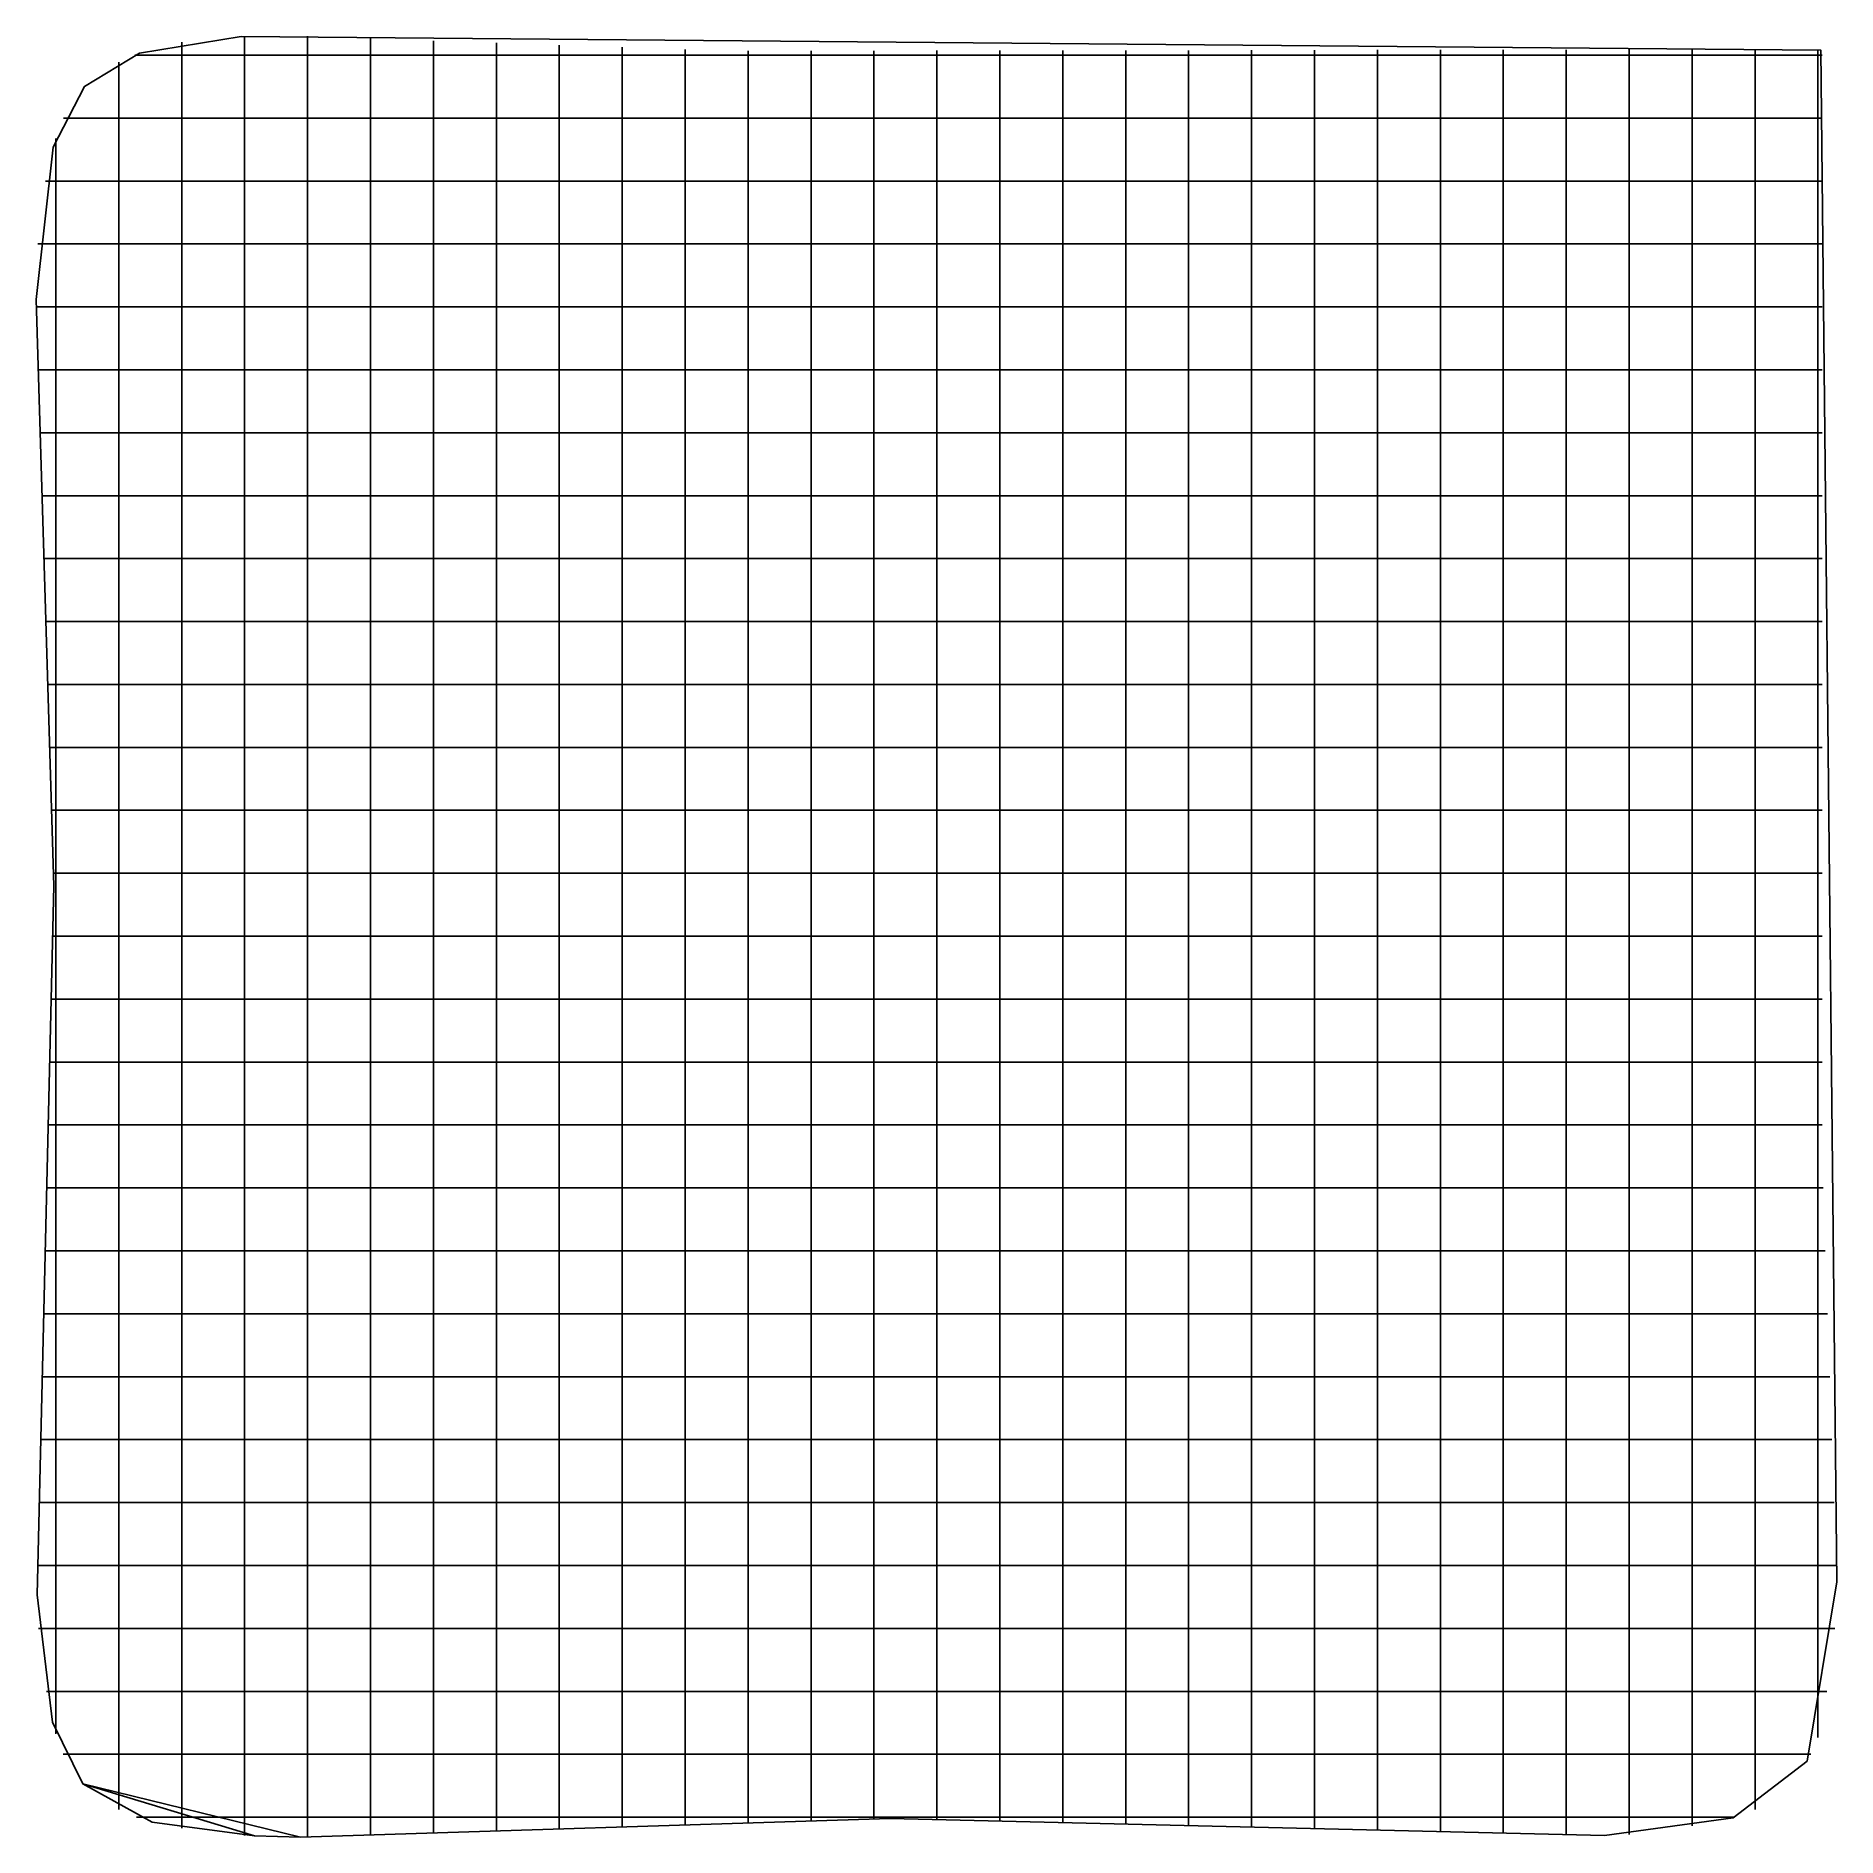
# Model space of a CAD drawing. Header units: metres. Extents: x 0.4 to 14.7, y 0.4 to 14.7.
import ezdxf

# ---------------------------------------------------------------- set-up
doc = ezdxf.new("R2010")
doc.units = ezdxf.units.M

msp = doc.modelspace()

# ---------------------------------------------------------------- linework, layer by layer
for p, q in [((2.093, 14.743), (2.093, 14.744)), ((2.093, 14.451), (2.093, 14.743)), ((2.593, 14.45), (2.593, 14.742)), ((1.593, 14.403), (1.593, 14.695)), ((3.093, 14.432), (3.093, 14.724)), ((3.593, 14.415), (3.593, 14.707)), ((4.093, 14.689), (4.093, 14.69)), ((4.093, 14.397), (4.093, 14.689)), ((4.593, 14.38), (4.593, 14.672)), ((5.093, 14.363), (5.093, 14.655)), ((5.593, 14.345), (5.593, 14.637)), ((6.093, 14.333), (6.093, 14.625)), ((6.593, 14.334), (6.593, 14.626)), ((7.093, 14.335), (7.093, 14.627)), ((7.593, 14.336), (7.593, 14.628)), ((8.093, 14.336), (8.093, 14.628)), ((8.593, 14.337), (8.593, 14.629)), ((9.093, 14.338), (9.093, 14.63)), ((9.593, 14.338), (9.593, 14.63)), ((10.093, 14.339), (10.093, 14.631)), ((10.593, 14.34), (10.593, 14.632)), ((11.093, 14.341), (11.093, 14.633)), ((11.593, 14.341), (11.593, 14.633)), ((12.093, 14.342), (12.093, 14.634)), ((12.593, 14.343), (12.593, 14.635)), ((13.093, 14.635), (13.093, 14.636)), ((13.093, 14.344), (13.093, 14.635)), ((13.593, 14.344), (13.593, 14.636)), ((14.093, 14.345), (14.093, 14.637)), ((14.593, 14.346), (14.593, 14.638)), ((1.093, 14.536), (1.093, 14.537)), ((1.093, 14.244), (1.093, 14.536)), ((1.221, 14.592), (1.513, 14.592)), ((1.221, 14.592), (1.513, 14.592)), ((1.513, 14.592), (1.526, 14.592)), ((1.526, 14.592), (1.534, 14.592)), ((1.534, 14.592), (2.995, 14.592)), ((2.995, 14.592), (3.034, 14.592)), ((3.034, 14.592), (3.326, 14.592)), ((3.326, 14.592), (3.334, 14.592)), ((3.334, 14.592), (4.795, 14.592)), ((4.795, 14.592), (4.834, 14.592)), ((4.834, 14.592), (5.126, 14.592)), ((5.126, 14.592), (5.134, 14.592)), ((5.134, 14.592), (5.96, 14.592)), ((5.96, 14.592), (6.252, 14.592)), ((6.252, 14.592), (6.291, 14.592)), ((6.291, 14.592), (7.752, 14.592)), ((7.752, 14.592), (7.76, 14.592)), ((7.76, 14.592), (8.052, 14.592)), ((8.052, 14.592), (8.091, 14.592)), ((8.091, 14.592), (9.552, 14.592)), ((9.552, 14.592), (9.56, 14.592)), ((9.56, 14.592), (9.852, 14.592)), ((9.852, 14.592), (9.891, 14.592)), ((9.891, 14.592), (11.352, 14.592)), ((11.352, 14.592), (11.36, 14.592)), ((11.36, 14.592), (11.652, 14.592)), ((11.652, 14.592), (11.691, 14.592)), ((11.691, 14.592), (13.152, 14.592)), ((13.152, 14.592), (13.16, 14.592)), ((13.16, 14.592), (13.452, 14.592)), ((13.452, 14.592), (13.491, 14.592)), ((13.491, 14.592), (14.618, 14.592)), ((14.618, 14.592), (14.626, 14.592)), ((1.593, 14.369), (1.593, 14.403)), ((1.593, 12.908), (1.593, 14.369)), ((2.093, 14.415), (2.093, 14.451)), ((2.093, 12.953), (2.093, 14.415)), ((2.593, 14.413), (2.593, 14.45)), ((2.593, 12.951), (2.593, 14.413)), ((3.093, 14.396), (3.093, 14.432)), ((3.093, 12.935), (3.093, 14.396)), ((3.593, 14.38), (3.593, 14.415)), ((3.593, 12.919), (3.593, 14.38)), ((4.093, 14.363), (4.093, 14.397)), ((4.093, 12.902), (4.093, 14.363)), ((4.593, 14.347), (4.593, 14.38)), ((4.593, 12.886), (4.593, 14.347)), ((5.093, 14.331), (5.093, 14.363)), ((5.093, 12.869), (5.093, 14.331)), ((5.593, 14.314), (5.593, 14.345)), ((5.593, 12.852), (5.593, 14.314)), ((6.093, 14.302), (6.093, 14.333)), ((6.593, 14.304), (6.593, 14.334)), ((7.093, 14.305), (7.093, 14.335)), ((7.593, 14.306), (7.593, 14.336)), ((8.093, 14.306), (8.093, 14.336)), ((8.593, 14.306), (8.593, 14.337)), ((9.093, 14.307), (9.093, 14.338)), ((9.593, 14.307), (9.593, 14.338)), ((10.093, 14.307), (10.093, 14.339)), ((10.593, 14.308), (10.593, 14.34)), ((11.093, 14.309), (11.093, 14.341)), ((11.593, 14.308), (11.593, 14.341)), ((12.093, 14.309), (12.093, 14.342)), ((12.093, 12.848), (12.093, 14.309)), ((12.593, 14.31), (12.593, 14.343)), ((12.593, 12.848), (12.593, 14.31)), ((13.093, 14.311), (13.093, 14.344)), ((13.093, 12.848), (13.093, 14.311)), ((13.593, 14.312), (13.593, 14.344)), ((13.593, 12.851), (13.593, 14.312)), ((14.093, 14.317), (14.093, 14.345)), ((14.093, 12.856), (14.093, 14.317)), ((14.593, 14.333), (14.593, 14.346)), ((14.593, 14.325), (14.593, 14.333)), ((14.593, 12.864), (14.593, 14.325)), ((1.093, 14.218), (1.093, 14.244)), ((1.093, 12.757), (1.093, 14.218)), ((6.093, 12.841), (6.093, 14.302)), ((6.593, 12.842), (6.593, 14.304)), ((7.093, 12.844), (7.093, 14.305)), ((7.593, 12.844), (7.593, 14.306)), ((8.093, 12.844), (8.093, 14.306)), ((8.593, 12.845), (8.593, 14.306)), ((9.093, 12.846), (9.093, 14.307)), ((9.593, 12.845), (9.593, 14.307)), ((10.093, 12.846), (10.093, 14.307)), ((10.593, 12.847), (10.593, 14.308)), ((11.093, 12.846), (11.093, 14.309)), ((11.593, 12.847), (11.593, 14.308)), ((0.654, 14.092), (0.946, 14.092)), ((0.654, 14.092), (0.946, 14.092)), ((0.946, 14.092), (0.974, 14.092)), ((0.974, 14.092), (2.435, 14.092)), ((2.435, 14.092), (2.443, 14.092)), ((2.443, 14.092), (2.735, 14.092)), ((2.735, 14.092), (2.774, 14.092)), ((2.774, 14.092), (4.235, 14.092)), ((4.235, 14.092), (4.243, 14.092)), ((4.243, 14.092), (4.535, 14.092)), ((4.535, 14.092), (4.574, 14.092)), ((4.574, 14.092), (6.035, 14.092)), ((6.035, 14.092), (6.043, 14.092)), ((6.043, 14.092), (6.335, 14.092)), ((6.335, 14.092), (6.374, 14.092)), ((6.374, 14.092), (7.835, 14.092)), ((7.835, 14.092), (7.843, 14.092)), ((7.843, 14.092), (8.135, 14.092)), ((8.135, 14.092), (8.174, 14.092)), ((8.174, 14.092), (9.635, 14.092)), ((9.635, 14.092), (9.643, 14.092)), ((9.643, 14.092), (9.935, 14.092)), ((9.935, 14.092), (9.974, 14.092)), ((9.974, 14.092), (11.435, 14.092)), ((11.435, 14.092), (11.443, 14.092)), ((11.443, 14.092), (11.735, 14.092)), ((11.735, 14.092), (11.774, 14.092)), ((11.774, 14.092), (13.235, 14.092)), ((13.235, 14.092), (13.243, 14.092)), ((13.243, 14.092), (13.535, 14.092)), ((13.535, 14.092), (13.574, 14.092)), ((13.574, 14.092), (14.618, 14.092)), ((14.618, 14.092), (14.626, 14.092)), ((0.593, 13.927), (0.593, 13.929)), ((0.593, 13.635), (0.593, 13.927)), ((0.593, 13.596), (0.593, 13.635)), ((0.593, 12.135), (0.593, 13.596)), ((0.511, 13.592), (0.803, 13.592)), ((0.511, 13.592), (0.803, 13.592)), ((0.803, 13.592), (0.835, 13.592)), ((0.835, 13.592), (2.296, 13.592)), ((2.296, 13.592), (2.304, 13.592)), ((2.304, 13.592), (2.596, 13.592)), ((2.596, 13.592), (2.635, 13.592)), ((2.635, 13.592), (4.096, 13.592)), ((4.096, 13.592), (4.104, 13.592)), ((4.104, 13.592), (4.396, 13.592)), ((4.396, 13.592), (4.435, 13.592)), ((4.435, 13.592), (5.896, 13.592)), ((5.896, 13.592), (5.904, 13.592)), ((5.904, 13.592), (6.196, 13.592)), ((6.196, 13.592), (6.235, 13.592)), ((6.235, 13.592), (7.696, 13.592)), ((7.696, 13.592), (7.704, 13.592)), ((7.704, 13.592), (7.996, 13.592)), ((7.996, 13.592), (8.035, 13.592)), ((8.035, 13.592), (9.496, 13.592)), ((9.496, 13.592), (9.504, 13.592)), ((9.504, 13.592), (9.796, 13.592)), ((9.796, 13.592), (9.835, 13.592)), ((9.835, 13.592), (11.296, 13.592)), ((11.296, 13.592), (11.304, 13.592)), ((11.304, 13.592), (11.596, 13.592)), ((11.596, 13.592), (11.635, 13.592)), ((11.635, 13.592), (13.096, 13.592)), ((13.096, 13.592), (13.104, 13.592)), ((13.104, 13.592), (13.396, 13.592)), ((13.396, 13.592), (13.435, 13.592)), ((13.435, 13.592), (14.618, 13.592)), ((14.618, 13.592), (14.626, 13.592)), ((0.451, 13.092), (0.743, 13.092)), ((0.451, 13.092), (0.743, 13.092)), ((0.743, 13.092), (0.776, 13.092)), ((0.776, 13.092), (2.237, 13.092)), ((2.237, 13.092), (2.245, 13.092)), ((2.245, 13.092), (2.537, 13.092)), ((2.537, 13.092), (2.576, 13.092)), ((2.576, 13.092), (4.037, 13.092)), ((4.037, 13.092), (4.045, 13.092)), ((4.045, 13.092), (4.337, 13.092)), ((4.337, 13.092), (4.376, 13.092)), ((4.376, 13.092), (5.837, 13.092)), ((5.837, 13.092), (5.845, 13.092)), ((5.845, 13.092), (6.137, 13.092)), ((6.137, 13.092), (6.176, 13.092)), ((6.176, 13.092), (7.637, 13.092)), ((7.637, 13.092), (7.645, 13.092)), ((7.645, 13.092), (7.937, 13.092)), ((7.937, 13.092), (7.976, 13.092)), ((7.976, 13.092), (9.437, 13.092)), ((9.437, 13.092), (9.445, 13.092)), ((9.445, 13.092), (9.737, 13.092)), ((9.737, 13.092), (9.776, 13.092)), ((9.776, 13.092), (11.237, 13.092)), ((11.237, 13.092), (11.245, 13.092)), ((11.245, 13.092), (11.537, 13.092)), ((11.537, 13.092), (11.576, 13.092)), ((11.576, 13.092), (13.037, 13.092)), ((13.037, 13.092), (13.045, 13.092)), ((13.045, 13.092), (13.337, 13.092)), ((13.337, 13.092), (13.376, 13.092)), ((13.376, 13.092), (14.618, 13.092)), ((14.618, 13.092), (14.626, 13.092)), ((1.593, 12.9), (1.593, 12.908)), ((1.593, 12.608), (1.593, 12.9)), ((2.093, 12.946), (2.093, 12.953)), ((2.093, 12.653), (2.093, 12.946)), ((2.593, 12.943), (2.593, 12.951)), ((2.593, 12.652), (2.593, 12.943)), ((3.093, 12.927), (3.093, 12.935)), ((3.093, 12.635), (3.093, 12.927)), ((3.593, 12.911), (3.593, 12.919)), ((3.593, 12.619), (3.593, 12.911)), ((4.093, 12.894), (4.093, 12.902)), ((4.093, 12.602), (4.093, 12.894)), ((4.593, 12.878), (4.593, 12.886)), ((1.093, 12.749), (1.093, 12.757)), ((1.093, 12.457), (1.093, 12.749)), ((4.593, 12.586), (4.593, 12.878)), ((5.093, 12.862), (5.093, 12.869)), ((5.093, 12.569), (5.093, 12.862)), ((5.593, 12.845), (5.593, 12.852)), ((5.593, 12.552), (5.593, 12.845)), ((6.093, 12.833), (6.093, 12.841)), ((6.093, 12.541), (6.093, 12.833)), ((6.593, 12.835), (6.593, 12.842)), ((6.593, 12.542), (6.593, 12.835)), ((7.093, 12.836), (7.093, 12.844)), ((7.093, 12.544), (7.093, 12.836)), ((7.593, 12.836), (7.593, 12.844)), ((7.593, 12.545), (7.593, 12.836)), ((8.093, 12.837), (8.093, 12.844)), ((8.093, 12.544), (8.093, 12.837)), ((8.593, 12.837), (8.593, 12.845)), ((8.593, 12.545), (8.593, 12.837)), ((9.093, 12.838), (9.093, 12.846)), ((9.093, 12.546), (9.093, 12.838)), ((9.593, 12.838), (9.593, 12.845)), ((9.593, 12.545), (9.593, 12.838)), ((10.093, 12.838), (10.093, 12.846)), ((10.093, 12.546), (10.093, 12.838)), ((10.593, 12.839), (10.593, 12.847)), ((10.593, 12.547), (10.593, 12.839)), ((11.093, 12.839), (11.093, 12.846)), ((11.093, 12.547), (11.093, 12.839)), ((11.593, 12.839), (11.593, 12.847)), ((11.593, 12.547), (11.593, 12.839)), ((12.093, 12.84), (12.093, 12.848)), ((12.093, 12.548), (12.093, 12.84)), ((12.593, 12.841), (12.593, 12.848)), ((12.593, 12.548), (12.593, 12.841)), ((13.093, 12.841), (13.093, 12.848)), ((13.093, 12.549), (13.093, 12.841)), ((13.593, 12.843), (13.593, 12.851)), ((13.593, 12.551), (13.593, 12.843)), ((14.093, 12.848), (14.093, 12.856)), ((14.093, 12.556), (14.093, 12.848)), ((14.593, 12.825), (14.593, 12.864)), ((14.593, 12.533), (14.593, 12.825)), ((0.438, 12.592), (0.73, 12.592)), ((0.438, 12.592), (0.73, 12.592)), ((0.73, 12.592), (0.763, 12.592)), ((0.763, 12.592), (2.225, 12.592)), ((1.593, 12.569), (1.593, 12.608)), ((2.093, 12.615), (2.093, 12.653)), ((2.093, 11.153), (2.093, 12.615)), ((2.225, 12.592), (2.233, 12.592)), ((2.233, 12.592), (2.525, 12.592)), ((2.525, 12.592), (2.563, 12.592)), ((2.563, 12.592), (4.025, 12.592)), ((2.593, 12.613), (2.593, 12.652)), ((2.593, 11.151), (2.593, 12.613)), ((3.093, 12.596), (3.093, 12.635)), ((3.093, 11.135), (3.093, 12.596)), ((3.593, 12.58), (3.593, 12.619)), ((4.025, 12.592), (4.033, 12.592)), ((4.033, 12.592), (4.325, 12.592)), ((4.093, 12.563), (4.093, 12.602)), ((4.325, 12.592), (4.363, 12.592)), ((4.363, 12.592), (5.825, 12.592)), ((5.825, 12.592), (5.833, 12.592)), ((5.833, 12.592), (6.125, 12.592)), ((6.125, 12.592), (6.163, 12.592)), ((6.163, 12.592), (7.625, 12.592)), ((7.625, 12.592), (7.633, 12.592)), ((7.633, 12.592), (7.925, 12.592)), ((7.925, 12.592), (7.963, 12.592)), ((7.963, 12.592), (9.425, 12.592)), ((9.425, 12.592), (9.433, 12.592)), ((9.433, 12.592), (9.725, 12.592)), ((9.725, 12.592), (9.763, 12.592)), ((9.763, 12.592), (11.225, 12.592)), ((11.225, 12.592), (11.233, 12.592)), ((11.233, 12.592), (11.525, 12.592)), ((11.525, 12.592), (11.563, 12.592)), ((11.563, 12.592), (13.025, 12.592)), ((13.025, 12.592), (13.033, 12.592)), ((13.033, 12.592), (13.325, 12.592)), ((13.325, 12.592), (13.363, 12.592)), ((13.363, 12.592), (14.618, 12.592)), ((14.618, 12.592), (14.626, 12.592)), ((1.093, 12.418), (1.093, 12.457)), ((1.593, 11.108), (1.593, 12.569)), ((3.593, 11.119), (3.593, 12.58)), ((4.093, 11.102), (4.093, 12.563)), ((4.593, 12.547), (4.593, 12.586)), ((4.593, 11.086), (4.593, 12.547)), ((5.093, 12.531), (5.093, 12.569)), ((5.093, 11.069), (5.093, 12.531)), ((5.593, 12.514), (5.593, 12.552)), ((5.593, 11.052), (5.593, 12.514)), ((6.093, 12.502), (6.093, 12.541)), ((6.093, 11.041), (6.093, 12.502)), ((6.593, 12.504), (6.593, 12.542)), ((6.593, 11.042), (6.593, 12.504)), ((7.093, 12.505), (7.093, 12.544)), ((7.093, 11.044), (7.093, 12.505)), ((7.593, 12.506), (7.593, 12.545)), ((7.593, 11.044), (7.593, 12.506)), ((8.093, 12.506), (8.093, 12.544)), ((8.093, 11.044), (8.093, 12.506)), ((8.593, 12.506), (8.593, 12.545)), ((8.593, 11.045), (8.593, 12.506)), ((9.093, 12.507), (9.093, 12.546)), ((9.093, 11.046), (9.093, 12.507)), ((9.593, 12.507), (9.593, 12.545)), ((9.593, 11.045), (9.593, 12.507)), ((10.093, 12.507), (10.093, 12.546)), ((10.093, 11.046), (10.093, 12.507)), ((10.593, 12.508), (10.593, 12.547)), ((10.593, 11.047), (10.593, 12.508)), ((11.093, 12.509), (11.093, 12.547)), ((11.093, 11.046), (11.093, 12.509)), ((11.593, 12.508), (11.593, 12.547)), ((11.593, 11.047), (11.593, 12.508)), ((12.093, 12.509), (12.093, 12.548)), ((12.093, 11.048), (12.093, 12.509)), ((12.593, 12.51), (12.593, 12.548)), ((12.593, 11.048), (12.593, 12.51)), ((13.093, 12.511), (13.093, 12.549)), ((13.093, 11.048), (13.093, 12.511)), ((13.593, 12.512), (13.593, 12.551)), ((13.593, 11.051), (13.593, 12.512)), ((14.093, 12.517), (14.093, 12.556)), ((14.093, 11.056), (14.093, 12.517)), ((14.593, 12.525), (14.593, 12.533)), ((14.593, 11.064), (14.593, 12.525)), ((1.093, 10.957), (1.093, 12.418)), ((0.453, 12.092), (0.745, 12.092)), ((0.453, 12.092), (0.745, 12.092)), ((0.593, 12.127), (0.593, 12.135)), ((0.593, 11.835), (0.593, 12.127)), ((0.745, 12.092), (0.778, 12.092)), ((0.778, 12.092), (2.239, 12.092)), ((2.239, 12.092), (2.247, 12.092)), ((2.247, 12.092), (2.539, 12.092)), ((2.539, 12.092), (2.578, 12.092)), ((2.578, 12.092), (4.039, 12.092)), ((4.039, 12.092), (4.047, 12.092)), ((4.047, 12.092), (4.339, 12.092)), ((4.339, 12.092), (4.378, 12.092)), ((4.378, 12.092), (5.839, 12.092)), ((5.839, 12.092), (5.847, 12.092)), ((5.847, 12.092), (6.139, 12.092)), ((6.139, 12.092), (6.178, 12.092)), ((6.178, 12.092), (7.639, 12.092)), ((7.639, 12.092), (7.647, 12.092)), ((7.647, 12.092), (7.939, 12.092)), ((7.939, 12.092), (7.978, 12.092)), ((7.978, 12.092), (9.439, 12.092)), ((9.439, 12.092), (9.447, 12.092)), ((9.447, 12.092), (9.739, 12.092)), ((9.739, 12.092), (9.778, 12.092)), ((9.778, 12.092), (11.239, 12.092)), ((11.239, 12.092), (11.247, 12.092)), ((11.247, 12.092), (11.539, 12.092)), ((11.539, 12.092), (11.578, 12.092)), ((11.578, 12.092), (13.039, 12.092)), ((13.039, 12.092), (13.047, 12.092)), ((13.047, 12.092), (13.339, 12.092)), ((13.339, 12.092), (13.378, 12.092)), ((13.378, 12.092), (14.618, 12.092)), ((14.618, 12.092), (14.626, 12.092)), ((0.593, 11.796), (0.593, 11.835)), ((0.593, 10.335), (0.593, 11.796)), ((0.468, 11.592), (0.76, 11.592)), ((0.468, 11.592), (0.76, 11.592)), ((0.76, 11.592), (0.793, 11.592)), ((0.793, 11.592), (2.254, 11.592)), ((2.254, 11.592), (2.262, 11.592)), ((2.262, 11.592), (2.554, 11.592)), ((2.554, 11.592), (2.593, 11.592)), ((2.593, 11.592), (4.054, 11.592)), ((4.054, 11.592), (4.062, 11.592)), ((4.062, 11.592), (4.354, 11.592)), ((4.354, 11.592), (4.393, 11.592)), ((4.393, 11.592), (5.854, 11.592)), ((5.854, 11.592), (5.862, 11.592)), ((5.862, 11.592), (6.154, 11.592)), ((6.154, 11.592), (6.193, 11.592)), ((6.193, 11.592), (7.654, 11.592)), ((7.654, 11.592), (7.662, 11.592)), ((7.662, 11.592), (7.954, 11.592)), ((7.954, 11.592), (7.993, 11.592)), ((7.993, 11.592), (9.454, 11.592)), ((9.454, 11.592), (9.462, 11.592)), ((9.462, 11.592), (9.754, 11.592)), ((9.754, 11.592), (9.793, 11.592)), ((9.793, 11.592), (11.254, 11.592)), ((11.254, 11.592), (11.262, 11.592)), ((11.262, 11.592), (11.554, 11.592)), ((11.554, 11.592), (11.593, 11.592)), ((11.593, 11.592), (13.054, 11.592)), ((13.054, 11.592), (13.062, 11.592)), ((13.062, 11.592), (13.354, 11.592)), ((13.354, 11.592), (13.393, 11.592)), ((13.393, 11.592), (14.618, 11.592)), ((14.618, 11.592), (14.626, 11.592)), ((0.484, 11.092), (0.776, 11.092)), ((0.484, 11.092), (0.776, 11.092)), ((0.776, 11.092), (0.808, 11.092)), ((0.808, 11.092), (2.27, 11.092)), ((1.593, 11.1), (1.593, 11.108)), ((1.593, 10.808), (1.593, 11.1)), ((2.093, 11.146), (2.093, 11.153)), ((2.093, 10.853), (2.093, 11.146)), ((2.27, 11.092), (2.277, 11.092)), ((2.277, 11.092), (2.57, 11.092)), ((2.57, 11.092), (2.608, 11.092)), ((2.593, 11.143), (2.593, 11.151)), ((2.593, 10.852), (2.593, 11.143)), ((2.608, 11.092), (4.07, 11.092)), ((3.093, 11.127), (3.093, 11.135)), ((3.093, 10.835), (3.093, 11.127)), ((3.593, 11.111), (3.593, 11.119)), ((3.593, 10.819), (3.593, 11.111)), ((4.07, 11.092), (4.077, 11.092)), ((4.077, 11.092), (4.37, 11.092)), ((4.093, 11.094), (4.093, 11.102)), ((4.093, 10.802), (4.093, 11.094)), ((4.37, 11.092), (4.408, 11.092)), ((4.408, 11.092), (5.87, 11.092)), ((4.593, 11.078), (4.593, 11.086)), ((4.593, 10.786), (4.593, 11.078)), ((5.093, 11.062), (5.093, 11.069)), ((5.093, 10.769), (5.093, 11.062)), ((5.593, 11.045), (5.593, 11.052)), ((5.593, 10.752), (5.593, 11.045)), ((5.87, 11.092), (5.877, 11.092)), ((5.877, 11.092), (6.17, 11.092)), ((6.093, 11.033), (6.093, 11.041)), ((6.093, 10.741), (6.093, 11.033)), ((6.17, 11.092), (6.208, 11.092)), ((6.208, 11.092), (7.67, 11.092)), ((6.593, 11.035), (6.593, 11.042)), ((6.593, 10.742), (6.593, 11.035)), ((7.093, 11.036), (7.093, 11.044)), ((7.093, 10.744), (7.093, 11.036)), ((7.593, 11.036), (7.593, 11.044)), ((7.593, 10.745), (7.593, 11.036)), ((7.67, 11.092), (7.677, 11.092)), ((7.677, 11.092), (7.97, 11.092)), ((7.97, 11.092), (8.008, 11.092)), ((8.008, 11.092), (9.47, 11.092)), ((8.093, 11.037), (8.093, 11.044)), ((8.093, 10.744), (8.093, 11.037)), ((8.593, 11.037), (8.593, 11.045)), ((8.593, 10.745), (8.593, 11.037)), ((9.093, 11.038), (9.093, 11.046)), ((9.093, 10.746), (9.093, 11.038)), ((9.47, 11.092), (9.477, 11.092)), ((9.477, 11.092), (9.77, 11.092)), ((9.593, 11.038), (9.593, 11.045)), ((9.593, 10.745), (9.593, 11.038)), ((9.77, 11.092), (9.808, 11.092)), ((9.808, 11.092), (11.27, 11.092)), ((10.093, 11.038), (10.093, 11.046)), ((10.093, 10.746), (10.093, 11.038)), ((10.593, 11.039), (10.593, 11.047)), ((10.593, 10.747), (10.593, 11.039)), ((11.093, 11.039), (11.093, 11.046)), ((11.093, 10.747), (11.093, 11.039)), ((11.27, 11.092), (11.277, 11.092)), ((11.277, 11.092), (11.57, 11.092)), ((11.57, 11.092), (11.608, 11.092)), ((11.593, 11.039), (11.593, 11.047)), ((11.593, 10.747), (11.593, 11.039)), ((11.608, 11.092), (13.07, 11.092)), ((12.093, 11.04), (12.093, 11.048)), ((12.093, 10.748), (12.093, 11.04)), ((12.593, 11.041), (12.593, 11.048)), ((12.593, 10.748), (12.593, 11.041)), ((13.07, 11.092), (13.077, 11.092)), ((13.077, 11.092), (13.37, 11.092)), ((13.093, 11.041), (13.093, 11.048)), ((13.093, 10.749), (13.093, 11.041)), ((13.37, 11.092), (13.408, 11.092)), ((13.408, 11.092), (14.618, 11.092)), ((13.593, 11.043), (13.593, 11.051)), ((13.593, 10.751), (13.593, 11.043)), ((14.093, 11.048), (14.093, 11.056)), ((14.093, 10.756), (14.093, 11.048)), ((14.593, 11.025), (14.593, 11.064)), ((14.593, 10.733), (14.593, 11.025)), ((14.618, 11.092), (14.626, 11.092)), ((1.093, 10.949), (1.093, 10.957)), ((1.093, 10.657), (1.093, 10.949)), ((1.593, 10.769), (1.593, 10.808)), ((1.593, 9.308), (1.593, 10.769)), ((2.093, 10.815), (2.093, 10.853)), ((2.093, 9.353), (2.093, 10.815)), ((2.593, 10.813), (2.593, 10.852)), ((2.593, 9.351), (2.593, 10.813)), ((3.093, 10.796), (3.093, 10.835)), ((3.093, 9.335), (3.093, 10.796)), ((3.593, 10.78), (3.593, 10.819)), ((3.593, 9.319), (3.593, 10.78)), ((4.093, 10.763), (4.093, 10.802)), ((4.093, 9.302), (4.093, 10.763)), ((4.593, 10.747), (4.593, 10.786)), ((4.593, 9.286), (4.593, 10.747)), ((5.093, 10.731), (5.093, 10.769)), ((5.593, 10.714), (5.593, 10.752)), ((6.093, 10.702), (6.093, 10.741)), ((6.593, 10.704), (6.593, 10.742)), ((7.093, 10.705), (7.093, 10.744)), ((7.593, 10.706), (7.593, 10.745)), ((8.093, 10.706), (8.093, 10.744)), ((8.593, 10.706), (8.593, 10.745)), ((9.093, 10.707), (9.093, 10.746)), ((9.593, 10.707), (9.593, 10.745)), ((10.093, 10.707), (10.093, 10.746)), ((10.593, 10.708), (10.593, 10.747)), ((11.093, 10.709), (11.093, 10.747)), ((11.593, 10.708), (11.593, 10.747)), ((12.093, 10.709), (12.093, 10.748)), ((12.593, 10.71), (12.593, 10.748)), ((13.093, 10.711), (13.093, 10.749)), ((13.593, 10.712), (13.593, 10.751)), ((14.093, 10.717), (14.093, 10.756)), ((14.593, 10.725), (14.593, 10.733)), ((0.499, 10.592), (0.791, 10.592)), ((0.499, 10.592), (0.791, 10.592)), ((0.791, 10.592), (0.823, 10.592)), ((0.823, 10.592), (2.284, 10.592)), ((1.093, 10.618), (1.093, 10.657)), ((1.093, 9.157), (1.093, 10.618)), ((2.284, 10.592), (2.292, 10.592)), ((2.292, 10.592), (2.584, 10.592)), ((2.584, 10.592), (2.623, 10.592)), ((2.623, 10.592), (4.084, 10.592)), ((4.084, 10.592), (4.092, 10.592)), ((4.092, 10.592), (4.384, 10.592)), ((4.384, 10.592), (4.423, 10.592)), ((4.423, 10.592), (5.884, 10.592)), ((5.093, 9.269), (5.093, 10.731)), ((5.593, 9.252), (5.593, 10.714)), ((5.884, 10.592), (5.892, 10.592)), ((5.892, 10.592), (6.184, 10.592)), ((6.093, 9.241), (6.093, 10.702)), ((6.184, 10.592), (6.223, 10.592)), ((6.223, 10.592), (7.684, 10.592)), ((6.593, 9.242), (6.593, 10.704)), ((7.093, 9.244), (7.093, 10.705)), ((7.593, 9.244), (7.593, 10.706)), ((7.684, 10.592), (7.692, 10.592)), ((7.692, 10.592), (7.984, 10.592)), ((7.984, 10.592), (8.023, 10.592)), ((8.023, 10.592), (9.484, 10.592)), ((8.093, 9.244), (8.093, 10.706)), ((8.593, 9.245), (8.593, 10.706)), ((9.093, 9.246), (9.093, 10.707)), ((9.484, 10.592), (9.492, 10.592)), ((9.492, 10.592), (9.784, 10.592)), ((9.593, 9.245), (9.593, 10.707)), ((9.784, 10.592), (9.823, 10.592)), ((9.823, 10.592), (11.284, 10.592)), ((10.093, 9.246), (10.093, 10.707)), ((10.593, 9.247), (10.593, 10.708)), ((11.093, 9.246), (11.093, 10.709)), ((11.284, 10.592), (11.292, 10.592)), ((11.292, 10.592), (11.584, 10.592)), ((11.584, 10.592), (11.623, 10.592)), ((11.593, 9.247), (11.593, 10.708)), ((11.623, 10.592), (13.084, 10.592)), ((12.093, 9.248), (12.093, 10.709)), ((12.593, 9.248), (12.593, 10.71)), ((13.084, 10.592), (13.092, 10.592)), ((13.092, 10.592), (13.384, 10.592)), ((13.093, 9.248), (13.093, 10.711)), ((13.384, 10.592), (13.423, 10.592)), ((13.423, 10.592), (14.618, 10.592)), ((13.593, 9.251), (13.593, 10.712)), ((14.093, 9.256), (14.093, 10.717)), ((14.593, 9.264), (14.593, 10.725)), ((14.618, 10.592), (14.626, 10.592)), ((0.593, 10.327), (0.593, 10.335)), ((0.593, 10.035), (0.593, 10.327)), ((0.514, 10.092), (0.806, 10.092)), ((0.514, 10.092), (0.806, 10.092)), ((0.593, 9.996), (0.593, 10.035)), ((0.806, 10.092), (0.838, 10.092)), ((0.838, 10.092), (2.299, 10.092)), ((2.299, 10.092), (2.307, 10.092)), ((2.307, 10.092), (2.599, 10.092)), ((2.599, 10.092), (2.638, 10.092)), ((2.638, 10.092), (4.099, 10.092)), ((4.099, 10.092), (4.107, 10.092)), ((4.107, 10.092), (4.399, 10.092)), ((4.399, 10.092), (4.438, 10.092)), ((4.438, 10.092), (5.899, 10.092)), ((5.899, 10.092), (5.907, 10.092)), ((5.907, 10.092), (6.199, 10.092)), ((6.199, 10.092), (6.238, 10.092)), ((6.238, 10.092), (7.699, 10.092)), ((7.699, 10.092), (7.707, 10.092)), ((7.707, 10.092), (7.999, 10.092)), ((7.999, 10.092), (8.038, 10.092)), ((8.038, 10.092), (9.499, 10.092)), ((9.499, 10.092), (9.507, 10.092)), ((9.507, 10.092), (9.799, 10.092)), ((9.799, 10.092), (9.838, 10.092)), ((9.838, 10.092), (11.299, 10.092)), ((11.299, 10.092), (11.307, 10.092)), ((11.307, 10.092), (11.599, 10.092)), ((11.599, 10.092), (11.638, 10.092)), ((11.638, 10.092), (13.099, 10.092)), ((13.099, 10.092), (13.107, 10.092)), ((13.107, 10.092), (13.399, 10.092)), ((13.399, 10.092), (13.438, 10.092)), ((13.438, 10.092), (14.618, 10.092)), ((14.618, 10.092), (14.626, 10.092)), ((0.593, 8.535), (0.593, 9.996)), ((0.529, 9.592), (0.821, 9.592)), ((0.529, 9.592), (0.821, 9.592)), ((0.821, 9.592), (0.852, 9.592)), ((0.852, 9.592), (2.314, 9.592)), ((2.314, 9.592), (2.322, 9.592)), ((2.322, 9.592), (2.613, 9.592)), ((2.613, 9.592), (2.652, 9.592)), ((2.652, 9.592), (4.114, 9.592)), ((4.114, 9.592), (4.122, 9.592)), ((4.122, 9.592), (4.413, 9.592)), ((4.413, 9.592), (4.452, 9.592)), ((4.452, 9.592), (5.914, 9.592)), ((5.914, 9.592), (5.922, 9.592)), ((5.922, 9.592), (6.213, 9.592)), ((6.213, 9.592), (6.252, 9.592)), ((6.252, 9.592), (7.714, 9.592)), ((7.714, 9.592), (7.722, 9.592)), ((7.722, 9.592), (8.013, 9.592)), ((8.013, 9.592), (8.052, 9.592)), ((8.052, 9.592), (9.514, 9.592)), ((9.514, 9.592), (9.522, 9.592)), ((9.522, 9.592), (9.813, 9.592)), ((9.813, 9.592), (9.852, 9.592)), ((9.852, 9.592), (11.314, 9.592)), ((11.314, 9.592), (11.322, 9.592)), ((11.322, 9.592), (11.613, 9.592)), ((11.613, 9.592), (11.652, 9.592)), ((11.652, 9.592), (13.114, 9.592)), ((13.114, 9.592), (13.122, 9.592)), ((13.122, 9.592), (13.413, 9.592)), ((13.413, 9.592), (13.452, 9.592)), ((13.452, 9.592), (14.618, 9.592)), ((14.618, 9.592), (14.626, 9.592)), ((1.593, 9.3), (1.593, 9.308)), ((2.093, 9.346), (2.093, 9.353)), ((2.093, 9.053), (2.093, 9.346)), ((2.593, 9.343), (2.593, 9.351)), ((2.593, 9.052), (2.593, 9.343)), ((3.093, 9.327), (3.093, 9.335)), ((3.093, 9.035), (3.093, 9.327)), ((3.593, 9.311), (3.593, 9.319)), ((3.593, 9.019), (3.593, 9.311)), ((4.093, 9.294), (4.093, 9.302)), ((1.593, 9.008), (1.593, 9.3)), ((4.093, 9.002), (4.093, 9.294)), ((4.593, 9.278), (4.593, 9.286)), ((4.593, 8.986), (4.593, 9.278)), ((5.093, 9.262), (5.093, 9.269)), ((5.093, 8.969), (5.093, 9.262)), ((5.593, 9.245), (5.593, 9.252)), ((5.593, 8.952), (5.593, 9.245)), ((6.093, 9.233), (6.093, 9.241)), ((6.093, 8.941), (6.093, 9.233)), ((6.593, 9.235), (6.593, 9.242)), ((6.593, 8.942), (6.593, 9.235)), ((7.093, 9.236), (7.093, 9.244)), ((7.093, 8.944), (7.093, 9.236)), ((7.593, 9.236), (7.593, 9.244)), ((7.593, 8.945), (7.593, 9.236)), ((8.093, 9.237), (8.093, 9.244)), ((8.093, 8.944), (8.093, 9.237)), ((8.593, 9.237), (8.593, 9.245)), ((8.593, 8.945), (8.593, 9.237)), ((9.093, 9.238), (9.093, 9.246)), ((9.093, 8.946), (9.093, 9.238)), ((9.593, 9.238), (9.593, 9.245)), ((9.593, 8.945), (9.593, 9.238)), ((10.093, 9.238), (10.093, 9.246)), ((10.093, 8.946), (10.093, 9.238)), ((10.593, 9.239), (10.593, 9.247)), ((10.593, 8.947), (10.593, 9.239)), ((11.093, 9.239), (11.093, 9.246)), ((11.093, 8.947), (11.093, 9.239)), ((11.593, 9.239), (11.593, 9.247)), ((11.593, 8.947), (11.593, 9.239)), ((12.093, 9.24), (12.093, 9.248)), ((12.093, 8.948), (12.093, 9.24)), ((12.593, 9.241), (12.593, 9.248)), ((12.593, 8.948), (12.593, 9.241)), ((13.093, 9.241), (13.093, 9.248)), ((13.093, 8.949), (13.093, 9.241)), ((13.593, 9.243), (13.593, 9.251)), ((13.593, 8.951), (13.593, 9.243)), ((14.093, 9.248), (14.093, 9.256)), ((14.093, 8.956), (14.093, 9.248)), ((14.593, 9.225), (14.593, 9.264)), ((14.593, 8.933), (14.593, 9.225)), ((0.545, 9.092), (0.837, 9.092)), ((0.545, 9.092), (0.837, 9.092)), ((0.837, 9.092), (0.868, 9.092)), ((0.868, 9.092), (2.329, 9.092)), ((1.093, 9.149), (1.093, 9.157)), ((1.093, 8.857), (1.093, 9.149)), ((2.093, 9.015), (2.093, 9.053)), ((2.093, 7.553), (2.093, 9.015)), ((2.329, 9.092), (2.337, 9.092)), ((2.337, 9.092), (2.629, 9.092)), ((2.593, 9.013), (2.593, 9.052)), ((2.629, 9.092), (2.668, 9.092)), ((2.668, 9.092), (4.129, 9.092)), ((3.093, 8.996), (3.093, 9.035)), ((3.593, 8.98), (3.593, 9.019)), ((4.129, 9.092), (4.137, 9.092)), ((4.137, 9.092), (4.429, 9.092)), ((4.429, 9.092), (4.468, 9.092)), ((4.468, 9.092), (5.929, 9.092)), ((5.929, 9.092), (5.937, 9.092)), ((5.937, 9.092), (6.229, 9.092)), ((6.229, 9.092), (6.268, 9.092)), ((6.268, 9.092), (7.729, 9.092)), ((7.729, 9.092), (7.737, 9.092)), ((7.737, 9.092), (8.029, 9.092)), ((8.029, 9.092), (8.068, 9.092)), ((8.068, 9.092), (9.529, 9.092)), ((9.529, 9.092), (9.537, 9.092)), ((9.537, 9.092), (9.829, 9.092)), ((9.829, 9.092), (9.868, 9.092)), ((9.868, 9.092), (11.329, 9.092)), ((11.329, 9.092), (11.337, 9.092)), ((11.337, 9.092), (11.629, 9.092)), ((11.629, 9.092), (11.668, 9.092)), ((11.668, 9.092), (13.129, 9.092)), ((13.129, 9.092), (13.137, 9.092)), ((13.137, 9.092), (13.429, 9.092)), ((13.429, 9.092), (13.468, 9.092)), ((13.468, 9.092), (14.618, 9.092)), ((14.618, 9.092), (14.626, 9.092)), ((1.593, 8.969), (1.593, 9.008)), ((1.593, 7.508), (1.593, 8.969)), ((2.593, 7.551), (2.593, 9.013)), ((3.093, 7.535), (3.093, 8.996)), ((3.593, 7.519), (3.593, 8.98)), ((4.093, 8.963), (4.093, 9.002)), ((4.093, 7.502), (4.093, 8.963)), ((4.593, 8.947), (4.593, 8.986)), ((4.593, 7.486), (4.593, 8.947)), ((5.093, 8.931), (5.093, 8.969)), ((5.093, 7.469), (5.093, 8.931)), ((5.593, 8.914), (5.593, 8.952)), ((5.593, 7.452), (5.593, 8.914)), ((6.093, 8.902), (6.093, 8.941)), ((6.093, 7.441), (6.093, 8.902)), ((6.593, 8.904), (6.593, 8.942)), ((6.593, 7.442), (6.593, 8.904)), ((7.093, 8.905), (7.093, 8.944)), ((7.093, 7.444), (7.093, 8.905)), ((7.593, 8.906), (7.593, 8.945)), ((7.593, 7.444), (7.593, 8.906)), ((8.093, 8.906), (8.093, 8.944)), ((8.093, 7.444), (8.093, 8.906)), ((8.593, 8.906), (8.593, 8.945)), ((8.593, 7.445), (8.593, 8.906)), ((9.093, 8.907), (9.093, 8.946)), ((9.093, 7.446), (9.093, 8.907)), ((9.593, 8.907), (9.593, 8.945)), ((9.593, 7.445), (9.593, 8.907)), ((10.093, 8.907), (10.093, 8.946)), ((10.093, 7.446), (10.093, 8.907)), ((10.593, 8.908), (10.593, 8.947)), ((10.593, 7.447), (10.593, 8.908)), ((11.093, 8.909), (11.093, 8.947)), ((11.093, 7.446), (11.093, 8.909)), ((11.593, 8.908), (11.593, 8.947)), ((11.593, 7.447), (11.593, 8.908)), ((12.093, 8.909), (12.093, 8.948)), ((12.093, 7.448), (12.093, 8.909)), ((12.593, 8.91), (12.593, 8.948)), ((12.593, 7.448), (12.593, 8.91)), ((13.093, 8.911), (13.093, 8.949)), ((13.093, 7.448), (13.093, 8.911)), ((13.593, 8.912), (13.593, 8.951)), ((13.593, 7.451), (13.593, 8.912)), ((14.093, 8.917), (14.093, 8.956)), ((14.093, 7.456), (14.093, 8.917)), ((14.593, 8.925), (14.593, 8.933)), ((14.593, 7.464), (14.593, 8.925)), ((1.093, 8.818), (1.093, 8.857)), ((1.093, 7.357), (1.093, 8.818)), ((0.56, 8.592), (0.852, 8.592)), ((0.56, 8.592), (0.852, 8.592)), ((0.852, 8.592), (0.882, 8.592)), ((0.882, 8.592), (2.344, 8.592)), ((2.344, 8.592), (2.351, 8.592)), ((2.351, 8.592), (2.644, 8.592)), ((2.644, 8.592), (2.682, 8.592)), ((2.682, 8.592), (4.144, 8.592)), ((4.144, 8.592), (4.151, 8.592)), ((4.151, 8.592), (4.444, 8.592)), ((4.444, 8.592), (4.482, 8.592)), ((4.482, 8.592), (5.944, 8.592)), ((5.944, 8.592), (5.951, 8.592)), ((5.951, 8.592), (6.244, 8.592)), ((6.244, 8.592), (6.282, 8.592)), ((6.282, 8.592), (7.744, 8.592)), ((7.744, 8.592), (7.751, 8.592)), ((7.751, 8.592), (8.044, 8.592)), ((8.044, 8.592), (8.082, 8.592)), ((8.082, 8.592), (9.544, 8.592)), ((9.544, 8.592), (9.551, 8.592)), ((9.551, 8.592), (9.844, 8.592)), ((9.844, 8.592), (9.882, 8.592)), ((9.882, 8.592), (11.344, 8.592)), ((11.344, 8.592), (11.351, 8.592)), ((11.351, 8.592), (11.644, 8.592)), ((11.644, 8.592), (11.682, 8.592)), ((11.682, 8.592), (13.144, 8.592)), ((13.144, 8.592), (13.151, 8.592)), ((13.151, 8.592), (13.444, 8.592)), ((13.444, 8.592), (13.482, 8.592)), ((13.482, 8.592), (14.618, 8.592)), ((14.618, 8.592), (14.626, 8.592)), ((0.593, 8.527), (0.593, 8.535)), ((0.593, 8.235), (0.593, 8.527)), ((0.593, 8.196), (0.593, 8.235)), ((0.593, 6.735), (0.593, 8.196)), ((0.575, 8.092), (0.867, 8.092)), ((0.575, 8.092), (0.867, 8.092)), ((0.867, 8.092), (0.897, 8.092)), ((0.897, 8.092), (2.359, 8.092)), ((2.359, 8.092), (2.367, 8.092)), ((2.367, 8.092), (2.658, 8.092)), ((2.658, 8.092), (2.697, 8.092)), ((2.697, 8.092), (4.159, 8.092)), ((4.159, 8.092), (4.167, 8.092)), ((4.167, 8.092), (4.458, 8.092)), ((4.458, 8.092), (4.497, 8.092)), ((4.497, 8.092), (5.959, 8.092)), ((5.959, 8.092), (5.967, 8.092)), ((5.967, 8.092), (6.258, 8.092)), ((6.258, 8.092), (6.297, 8.092)), ((6.297, 8.092), (7.759, 8.092)), ((7.759, 8.092), (7.767, 8.092)), ((7.767, 8.092), (8.058, 8.092)), ((8.058, 8.092), (8.097, 8.092)), ((8.097, 8.092), (9.559, 8.092)), ((9.559, 8.092), (9.567, 8.092)), ((9.567, 8.092), (9.858, 8.092)), ((9.858, 8.092), (9.897, 8.092)), ((9.897, 8.092), (11.359, 8.092)), ((11.359, 8.092), (11.367, 8.092)), ((11.367, 8.092), (11.658, 8.092)), ((11.658, 8.092), (11.697, 8.092)), ((11.697, 8.092), (13.159, 8.092)), ((13.159, 8.092), (13.167, 8.092)), ((13.167, 8.092), (13.458, 8.092)), ((13.458, 8.092), (13.497, 8.092)), ((13.497, 8.092), (14.618, 8.092)), ((14.618, 8.092), (14.626, 8.092)), ((0.576, 7.592), (0.577, 7.592)), ((0.576, 7.592), (0.577, 7.592)), ((0.577, 7.592), (0.868, 7.592)), ((0.868, 7.592), (0.898, 7.592)), ((0.898, 7.592), (2.36, 7.592)), ((2.36, 7.592), (2.368, 7.592)), ((2.368, 7.592), (2.659, 7.592)), ((2.659, 7.592), (2.698, 7.592)), ((2.698, 7.592), (4.16, 7.592)), ((4.16, 7.592), (4.168, 7.592)), ((4.168, 7.592), (4.459, 7.592)), ((4.459, 7.592), (4.498, 7.592)), ((4.498, 7.592), (5.96, 7.592)), ((5.96, 7.592), (5.968, 7.592)), ((5.968, 7.592), (6.259, 7.592)), ((6.259, 7.592), (6.298, 7.592)), ((6.298, 7.592), (7.76, 7.592)), ((7.76, 7.592), (7.768, 7.592)), ((7.768, 7.592), (8.059, 7.592)), ((8.059, 7.592), (8.098, 7.592)), ((8.098, 7.592), (9.56, 7.592)), ((9.56, 7.592), (9.568, 7.592)), ((9.568, 7.592), (9.859, 7.592)), ((9.859, 7.592), (9.898, 7.592)), ((9.898, 7.592), (11.36, 7.592)), ((11.36, 7.592), (11.368, 7.592)), ((11.368, 7.592), (11.659, 7.592)), ((11.659, 7.592), (11.698, 7.592)), ((11.698, 7.592), (13.16, 7.592)), ((13.16, 7.592), (13.168, 7.592)), ((13.168, 7.592), (13.459, 7.592)), ((13.459, 7.592), (13.498, 7.592)), ((13.498, 7.592), (14.618, 7.592)), ((14.618, 7.592), (14.626, 7.592)), ((1.593, 7.5), (1.593, 7.508)), ((1.593, 7.208), (1.593, 7.5)), ((2.093, 7.546), (2.093, 7.553)), ((2.093, 7.253), (2.093, 7.546)), ((2.593, 7.543), (2.593, 7.551)), ((2.593, 7.252), (2.593, 7.543)), ((3.093, 7.527), (3.093, 7.535)), ((3.093, 7.235), (3.093, 7.527)), ((3.593, 7.511), (3.593, 7.519)), ((3.593, 7.219), (3.593, 7.511)), ((4.093, 7.494), (4.093, 7.502)), ((4.093, 7.202), (4.093, 7.494)), ((4.593, 7.478), (4.593, 7.486)), ((4.593, 7.186), (4.593, 7.478)), ((5.093, 7.462), (5.093, 7.469)), ((5.093, 7.169), (5.093, 7.462)), ((5.593, 7.445), (5.593, 7.452)), ((5.593, 7.152), (5.593, 7.445)), ((6.093, 7.433), (6.093, 7.441)), ((6.593, 7.435), (6.593, 7.442)), ((7.093, 7.436), (7.093, 7.444)), ((7.593, 7.436), (7.593, 7.444)), ((8.093, 7.437), (8.093, 7.444)), ((8.593, 7.437), (8.593, 7.445)), ((9.093, 7.438), (9.093, 7.446)), ((9.593, 7.438), (9.593, 7.445)), ((10.093, 7.438), (10.093, 7.446)), ((10.593, 7.439), (10.593, 7.447)), ((11.093, 7.439), (11.093, 7.446)), ((11.593, 7.439), (11.593, 7.447)), ((12.093, 7.44), (12.093, 7.448)), ((12.593, 7.441), (12.593, 7.448)), ((12.593, 7.148), (12.593, 7.441)), ((13.093, 7.441), (13.093, 7.448)), ((13.093, 7.149), (13.093, 7.441)), ((13.593, 7.443), (13.593, 7.451)), ((13.593, 7.151), (13.593, 7.443)), ((14.093, 7.448), (14.093, 7.456)), ((14.093, 7.156), (14.093, 7.448)), ((14.593, 7.425), (14.593, 7.464)), ((1.093, 7.349), (1.093, 7.357)), ((1.093, 7.057), (1.093, 7.349)), ((6.093, 7.141), (6.093, 7.433)), ((6.593, 7.142), (6.593, 7.435)), ((7.093, 7.144), (7.093, 7.436)), ((7.593, 7.145), (7.593, 7.436)), ((8.093, 7.144), (8.093, 7.437)), ((8.593, 7.145), (8.593, 7.437)), ((9.093, 7.146), (9.093, 7.438)), ((9.593, 7.145), (9.593, 7.438)), ((10.093, 7.146), (10.093, 7.438)), ((10.593, 7.147), (10.593, 7.439)), ((11.093, 7.147), (11.093, 7.439)), ((11.593, 7.147), (11.593, 7.439)), ((12.093, 7.148), (12.093, 7.44)), ((14.593, 7.133), (14.593, 7.425)), ((1.593, 7.169), (1.593, 7.208)), ((1.593, 5.708), (1.593, 7.169)), ((2.093, 7.215), (2.093, 7.253)), ((2.093, 5.753), (2.093, 7.215)), ((2.593, 7.213), (2.593, 7.252)), ((2.593, 5.751), (2.593, 7.213)), ((3.093, 7.196), (3.093, 7.235)), ((3.093, 5.735), (3.093, 7.196)), ((3.593, 7.18), (3.593, 7.219)), ((3.593, 5.719), (3.593, 7.18)), ((4.093, 7.163), (4.093, 7.202)), ((4.093, 5.702), (4.093, 7.163)), ((4.593, 7.147), (4.593, 7.186)), ((5.093, 7.131), (5.093, 7.169)), ((14.093, 7.117), (14.093, 7.156)), ((0.564, 7.092), (0.856, 7.092)), ((0.564, 7.092), (0.856, 7.092)), ((0.856, 7.092), (0.886, 7.092)), ((0.886, 7.092), (2.348, 7.092)), ((1.093, 7.018), (1.093, 7.057)), ((1.093, 5.557), (1.093, 7.018)), ((2.348, 7.092), (2.355, 7.092)), ((2.355, 7.092), (2.648, 7.092)), ((2.648, 7.092), (2.686, 7.092)), ((2.686, 7.092), (4.148, 7.092)), ((4.148, 7.092), (4.155, 7.092)), ((4.155, 7.092), (4.448, 7.092)), ((4.448, 7.092), (4.486, 7.092)), ((4.486, 7.092), (5.948, 7.092)), ((4.593, 5.686), (4.593, 7.147)), ((5.093, 5.669), (5.093, 7.131)), ((5.593, 7.114), (5.593, 7.152)), ((5.593, 5.652), (5.593, 7.114)), ((5.948, 7.092), (5.955, 7.092)), ((5.955, 7.092), (6.248, 7.092)), ((6.093, 7.102), (6.093, 7.141)), ((6.093, 5.641), (6.093, 7.102)), ((6.248, 7.092), (6.286, 7.092)), ((6.286, 7.092), (7.748, 7.092)), ((6.593, 7.104), (6.593, 7.142)), ((6.593, 5.642), (6.593, 7.104)), ((7.093, 7.105), (7.093, 7.144)), ((7.093, 5.644), (7.093, 7.105)), ((7.593, 7.106), (7.593, 7.145)), ((7.593, 5.644), (7.593, 7.106)), ((7.748, 7.092), (7.755, 7.092)), ((7.755, 7.092), (8.048, 7.092)), ((8.048, 7.092), (8.086, 7.092)), ((8.086, 7.092), (9.548, 7.092)), ((8.093, 7.106), (8.093, 7.144)), ((8.093, 5.644), (8.093, 7.106)), ((8.593, 7.106), (8.593, 7.145)), ((8.593, 5.645), (8.593, 7.106)), ((9.093, 7.107), (9.093, 7.146)), ((9.093, 5.646), (9.093, 7.107)), ((9.548, 7.092), (9.555, 7.092)), ((9.555, 7.092), (9.848, 7.092)), ((9.593, 7.107), (9.593, 7.145)), ((9.593, 5.645), (9.593, 7.107)), ((9.848, 7.092), (9.886, 7.092)), ((9.886, 7.092), (11.348, 7.092)), ((10.093, 7.107), (10.093, 7.146)), ((10.093, 5.646), (10.093, 7.107)), ((10.593, 7.108), (10.593, 7.147)), ((10.593, 5.647), (10.593, 7.108)), ((11.093, 7.109), (11.093, 7.147)), ((11.093, 5.646), (11.093, 7.109)), ((11.348, 7.092), (11.355, 7.092)), ((11.355, 7.092), (11.648, 7.092)), ((11.593, 7.108), (11.593, 7.147)), ((11.593, 5.647), (11.593, 7.108)), ((11.648, 7.092), (11.686, 7.092)), ((11.686, 7.092), (13.148, 7.092)), ((12.093, 7.109), (12.093, 7.148)), ((12.093, 5.648), (12.093, 7.109)), ((12.593, 7.11), (12.593, 7.148)), ((12.593, 5.648), (12.593, 7.11)), ((13.093, 7.111), (13.093, 7.149)), ((13.093, 5.648), (13.093, 7.111)), ((13.148, 7.092), (13.155, 7.092)), ((13.155, 7.092), (13.448, 7.092)), ((13.448, 7.092), (13.486, 7.092)), ((13.486, 7.092), (14.618, 7.092)), ((13.593, 7.112), (13.593, 7.151)), ((13.593, 5.651), (13.593, 7.112)), ((14.093, 5.656), (14.093, 7.117)), ((14.593, 7.125), (14.593, 7.133)), ((14.593, 5.664), (14.593, 7.125)), ((14.618, 7.092), (14.626, 7.092)), ((0.593, 6.727), (0.593, 6.735)), ((0.593, 6.435), (0.593, 6.727)), ((0.551, 6.592), (0.843, 6.592)), ((0.551, 6.592), (0.843, 6.592)), ((0.843, 6.592), (0.874, 6.592)), ((0.874, 6.592), (2.335, 6.592)), ((2.335, 6.592), (2.343, 6.592)), ((2.343, 6.592), (2.635, 6.592)), ((2.635, 6.592), (2.674, 6.592)), ((2.674, 6.592), (4.135, 6.592)), ((4.135, 6.592), (4.143, 6.592)), ((4.143, 6.592), (4.435, 6.592)), ((4.435, 6.592), (4.474, 6.592)), ((4.474, 6.592), (5.935, 6.592)), ((5.935, 6.592), (5.943, 6.592)), ((5.943, 6.592), (6.235, 6.592)), ((6.235, 6.592), (6.274, 6.592)), ((6.274, 6.592), (7.735, 6.592)), ((7.735, 6.592), (7.743, 6.592)), ((7.743, 6.592), (8.035, 6.592)), ((8.035, 6.592), (8.074, 6.592)), ((8.074, 6.592), (9.535, 6.592)), ((9.535, 6.592), (9.543, 6.592)), ((9.543, 6.592), (9.835, 6.592)), ((9.835, 6.592), (9.874, 6.592)), ((9.874, 6.592), (11.335, 6.592)), ((11.335, 6.592), (11.343, 6.592)), ((11.343, 6.592), (11.635, 6.592)), ((11.635, 6.592), (11.674, 6.592)), ((11.674, 6.592), (13.135, 6.592)), ((13.135, 6.592), (13.143, 6.592)), ((13.143, 6.592), (13.435, 6.592)), ((13.435, 6.592), (13.474, 6.592)), ((13.474, 6.592), (14.618, 6.592)), ((14.618, 6.592), (14.626, 6.592)), ((0.593, 6.396), (0.593, 6.435)), ((0.593, 4.935), (0.593, 6.396)), ((0.539, 6.092), (0.831, 6.092)), ((0.539, 6.092), (0.831, 6.092)), ((0.831, 6.092), (0.862, 6.092)), ((0.862, 6.092), (2.323, 6.092)), ((2.323, 6.092), (2.331, 6.092)), ((2.331, 6.092), (2.623, 6.092)), ((2.623, 6.092), (2.662, 6.092)), ((2.662, 6.092), (4.123, 6.092)), ((4.123, 6.092), (4.131, 6.092)), ((4.131, 6.092), (4.423, 6.092)), ((4.423, 6.092), (4.462, 6.092)), ((4.462, 6.092), (5.923, 6.092)), ((5.923, 6.092), (5.931, 6.092)), ((5.931, 6.092), (6.223, 6.092)), ((6.223, 6.092), (6.262, 6.092)), ((6.262, 6.092), (7.723, 6.092)), ((7.723, 6.092), (7.731, 6.092)), ((7.731, 6.092), (8.023, 6.092)), ((8.023, 6.092), (8.062, 6.092)), ((8.062, 6.092), (9.523, 6.092)), ((9.523, 6.092), (9.531, 6.092)), ((9.531, 6.092), (9.823, 6.092)), ((9.823, 6.092), (9.862, 6.092)), ((9.862, 6.092), (11.323, 6.092)), ((11.323, 6.092), (11.331, 6.092)), ((11.331, 6.092), (11.623, 6.092)), ((11.623, 6.092), (11.662, 6.092)), ((11.662, 6.092), (13.123, 6.092)), ((13.123, 6.092), (13.131, 6.092)), ((13.131, 6.092), (13.423, 6.092)), ((13.423, 6.092), (13.462, 6.092)), ((13.462, 6.092), (14.618, 6.092)), ((14.618, 6.092), (14.626, 6.092)), ((2.093, 5.746), (2.093, 5.753)), ((2.093, 5.453), (2.093, 5.746)), ((2.593, 5.743), (2.593, 5.751)), ((2.593, 5.452), (2.593, 5.743)), ((3.093, 5.727), (3.093, 5.735)), ((3.093, 5.435), (3.093, 5.727)), ((0.526, 5.592), (0.818, 5.592)), ((0.526, 5.592), (0.818, 5.592)), ((0.818, 5.592), (0.849, 5.592)), ((0.849, 5.592), (2.311, 5.592)), ((1.593, 5.7), (1.593, 5.708)), ((1.593, 5.408), (1.593, 5.7)), ((2.311, 5.592), (2.318, 5.592)), ((2.318, 5.592), (2.611, 5.592)), ((2.611, 5.592), (2.649, 5.592)), ((2.649, 5.592), (4.111, 5.592)), ((3.593, 5.711), (3.593, 5.719)), ((3.593, 5.419), (3.593, 5.711)), ((4.093, 5.694), (4.093, 5.702)), ((4.093, 5.402), (4.093, 5.694)), ((4.111, 5.592), (4.118, 5.592)), ((4.118, 5.592), (4.411, 5.592)), ((4.411, 5.592), (4.449, 5.592)), ((4.449, 5.592), (5.911, 5.592)), ((4.593, 5.678), (4.593, 5.686)), ((4.593, 5.386), (4.593, 5.678)), ((5.093, 5.662), (5.093, 5.669)), ((5.093, 5.369), (5.093, 5.662)), ((5.593, 5.645), (5.593, 5.652)), ((5.593, 5.352), (5.593, 5.645)), ((5.911, 5.592), (5.918, 5.592)), ((5.918, 5.592), (6.211, 5.592)), ((6.093, 5.633), (6.093, 5.641)), ((6.093, 5.341), (6.093, 5.633)), ((6.211, 5.592), (6.249, 5.592)), ((6.249, 5.592), (7.711, 5.592)), ((6.593, 5.635), (6.593, 5.642)), ((6.593, 5.342), (6.593, 5.635)), ((7.093, 5.636), (7.093, 5.644)), ((7.093, 5.344), (7.093, 5.636)), ((7.593, 5.636), (7.593, 5.644)), ((7.593, 5.345), (7.593, 5.636)), ((7.711, 5.592), (7.718, 5.592)), ((7.718, 5.592), (8.011, 5.592)), ((8.011, 5.592), (8.049, 5.592)), ((8.049, 5.592), (9.511, 5.592)), ((8.093, 5.637), (8.093, 5.644)), ((8.093, 5.344), (8.093, 5.637)), ((8.593, 5.637), (8.593, 5.645)), ((8.593, 5.345), (8.593, 5.637)), ((9.093, 5.638), (9.093, 5.646)), ((9.093, 5.346), (9.093, 5.638)), ((9.511, 5.592), (9.518, 5.592)), ((9.518, 5.592), (9.811, 5.592)), ((9.593, 5.638), (9.593, 5.645)), ((9.593, 5.345), (9.593, 5.638)), ((9.811, 5.592), (9.849, 5.592)), ((9.849, 5.592), (11.311, 5.592)), ((10.093, 5.638), (10.093, 5.646)), ((10.093, 5.346), (10.093, 5.638)), ((10.593, 5.639), (10.593, 5.647)), ((10.593, 5.347), (10.593, 5.639)), ((11.093, 5.639), (11.093, 5.646)), ((11.093, 5.347), (11.093, 5.639)), ((11.311, 5.592), (11.318, 5.592)), ((11.318, 5.592), (11.611, 5.592)), ((11.593, 5.639), (11.593, 5.647)), ((11.593, 5.347), (11.593, 5.639)), ((11.611, 5.592), (11.649, 5.592)), ((11.649, 5.592), (13.111, 5.592)), ((12.093, 5.64), (12.093, 5.648)), ((12.093, 5.348), (12.093, 5.64)), ((12.593, 5.641), (12.593, 5.648)), ((12.593, 5.348), (12.593, 5.641)), ((13.093, 5.641), (13.093, 5.648)), ((13.093, 5.349), (13.093, 5.641)), ((13.111, 5.592), (13.118, 5.592)), ((13.118, 5.592), (13.411, 5.592)), ((13.411, 5.592), (13.449, 5.592)), ((13.449, 5.592), (14.626, 5.592)), ((13.593, 5.643), (13.593, 5.651)), ((13.593, 5.351), (13.593, 5.643)), ((14.093, 5.648), (14.093, 5.656)), ((14.093, 5.356), (14.093, 5.648)), ((14.593, 5.625), (14.593, 5.664)), ((14.593, 5.333), (14.593, 5.625)), ((14.626, 5.592), (14.634, 5.592)), ((1.093, 5.549), (1.093, 5.557)), ((1.093, 5.257), (1.093, 5.549)), ((2.093, 5.415), (2.093, 5.453)), ((2.593, 5.413), (2.593, 5.452)), ((1.593, 5.369), (1.593, 5.408)), ((1.593, 3.908), (1.593, 5.369)), ((2.093, 3.953), (2.093, 5.415)), ((2.593, 3.951), (2.593, 5.413)), ((3.093, 5.396), (3.093, 5.435)), ((3.093, 3.935), (3.093, 5.396)), ((3.593, 5.38), (3.593, 5.419)), ((3.593, 3.919), (3.593, 5.38)), ((4.093, 5.363), (4.093, 5.402)), ((4.093, 3.902), (4.093, 5.363)), ((4.593, 5.347), (4.593, 5.386)), ((4.593, 3.886), (4.593, 5.347)), ((5.093, 5.331), (5.093, 5.369)), ((5.093, 3.869), (5.093, 5.331)), ((5.593, 5.314), (5.593, 5.352)), ((5.593, 3.852), (5.593, 5.314)), ((6.093, 5.302), (6.093, 5.341)), ((6.093, 3.841), (6.093, 5.302)), ((6.593, 5.304), (6.593, 5.342)), ((6.593, 3.842), (6.593, 5.304)), ((7.093, 5.305), (7.093, 5.344)), ((7.093, 3.844), (7.093, 5.305)), ((7.593, 5.306), (7.593, 5.345)), ((7.593, 3.844), (7.593, 5.306)), ((8.093, 5.306), (8.093, 5.344)), ((8.093, 3.844), (8.093, 5.306)), ((8.593, 5.306), (8.593, 5.345)), ((8.593, 3.845), (8.593, 5.306)), ((9.093, 5.307), (9.093, 5.346)), ((9.093, 3.846), (9.093, 5.307)), ((9.593, 5.307), (9.593, 5.345)), ((9.593, 3.845), (9.593, 5.307)), ((10.093, 5.307), (10.093, 5.346)), ((10.093, 3.846), (10.093, 5.307)), ((10.593, 5.308), (10.593, 5.347)), ((10.593, 3.847), (10.593, 5.308)), ((11.093, 5.309), (11.093, 5.347)), ((11.093, 3.846), (11.093, 5.309)), ((11.593, 5.308), (11.593, 5.347)), ((11.593, 3.847), (11.593, 5.308)), ((12.093, 5.309), (12.093, 5.348)), ((12.093, 3.848), (12.093, 5.309)), ((12.593, 5.31), (12.593, 5.348)), ((12.593, 3.848), (12.593, 5.31)), ((13.093, 5.311), (13.093, 5.349)), ((13.093, 3.848), (13.093, 5.311)), ((13.593, 5.312), (13.593, 5.351)), ((13.593, 3.851), (13.593, 5.312)), ((14.093, 5.317), (14.093, 5.356)), ((14.093, 3.856), (14.093, 5.317)), ((14.593, 5.325), (14.593, 5.333)), ((14.593, 3.864), (14.593, 5.325)), ((1.093, 5.218), (1.093, 5.257)), ((1.093, 3.757), (1.093, 5.218)), ((0.513, 5.092), (0.805, 5.092)), ((0.513, 5.092), (0.805, 5.092)), ((0.805, 5.092), (0.837, 5.092)), ((0.837, 5.092), (2.299, 5.092)), ((2.299, 5.092), (2.307, 5.092)), ((2.307, 5.092), (2.598, 5.092)), ((2.598, 5.092), (2.637, 5.092)), ((2.637, 5.092), (4.099, 5.092)), ((4.099, 5.092), (4.107, 5.092)), ((4.107, 5.092), (4.398, 5.092)), ((4.398, 5.092), (4.437, 5.092)), ((4.437, 5.092), (5.899, 5.092)), ((5.899, 5.092), (5.907, 5.092)), ((5.907, 5.092), (6.198, 5.092)), ((6.198, 5.092), (6.237, 5.092)), ((6.237, 5.092), (7.699, 5.092)), ((7.699, 5.092), (7.707, 5.092)), ((7.707, 5.092), (7.998, 5.092)), ((7.998, 5.092), (8.037, 5.092)), ((8.037, 5.092), (9.499, 5.092)), ((9.499, 5.092), (9.507, 5.092)), ((9.507, 5.092), (9.798, 5.092)), ((9.798, 5.092), (9.837, 5.092)), ((9.837, 5.092), (11.299, 5.092)), ((11.299, 5.092), (11.307, 5.092)), ((11.307, 5.092), (11.598, 5.092)), ((11.598, 5.092), (11.637, 5.092)), ((11.637, 5.092), (13.099, 5.092)), ((13.099, 5.092), (13.107, 5.092)), ((13.107, 5.092), (13.398, 5.092)), ((13.398, 5.092), (13.437, 5.092)), ((13.437, 5.092), (14.643, 5.092)), ((14.643, 5.092), (14.651, 5.092)), ((0.593, 4.927), (0.593, 4.935)), ((0.593, 4.635), (0.593, 4.927)), ((0.501, 4.592), (0.793, 4.592)), ((0.501, 4.592), (0.793, 4.592)), ((0.593, 4.596), (0.593, 4.635)), ((0.593, 3.135), (0.593, 4.596)), ((0.793, 4.592), (0.826, 4.592)), ((0.826, 4.592), (2.287, 4.592)), ((2.287, 4.592), (2.295, 4.592)), ((2.295, 4.592), (2.587, 4.592)), ((2.587, 4.592), (2.626, 4.592)), ((2.626, 4.592), (4.087, 4.592)), ((4.087, 4.592), (4.095, 4.592)), ((4.095, 4.592), (4.387, 4.592)), ((4.387, 4.592), (4.426, 4.592)), ((4.426, 4.592), (5.887, 4.592)), ((5.887, 4.592), (5.895, 4.592)), ((5.895, 4.592), (6.187, 4.592)), ((6.187, 4.592), (6.226, 4.592)), ((6.226, 4.592), (7.687, 4.592)), ((7.687, 4.592), (7.695, 4.592)), ((7.695, 4.592), (7.987, 4.592)), ((7.987, 4.592), (8.026, 4.592)), ((8.026, 4.592), (9.487, 4.592)), ((9.487, 4.592), (9.495, 4.592)), ((9.495, 4.592), (9.787, 4.592)), ((9.787, 4.592), (9.826, 4.592)), ((9.826, 4.592), (11.287, 4.592)), ((11.287, 4.592), (11.295, 4.592)), ((11.295, 4.592), (11.587, 4.592)), ((11.587, 4.592), (11.626, 4.592)), ((11.626, 4.592), (13.087, 4.592)), ((13.087, 4.592), (13.095, 4.592)), ((13.095, 4.592), (13.387, 4.592)), ((13.387, 4.592), (13.426, 4.592)), ((13.426, 4.592), (14.661, 4.592)), ((14.661, 4.592), (14.669, 4.592)), ((0.488, 4.092), (0.78, 4.092)), ((0.488, 4.092), (0.78, 4.092)), ((0.78, 4.092), (0.814, 4.092)), ((0.814, 4.092), (2.275, 4.092)), ((2.275, 4.092), (2.283, 4.092)), ((2.283, 4.092), (2.575, 4.092)), ((2.575, 4.092), (2.614, 4.092)), ((2.614, 4.092), (4.075, 4.092)), ((4.075, 4.092), (4.083, 4.092)), ((4.083, 4.092), (4.375, 4.092)), ((4.375, 4.092), (4.414, 4.092)), ((4.414, 4.092), (5.875, 4.092)), ((5.875, 4.092), (5.883, 4.092)), ((5.883, 4.092), (6.175, 4.092)), ((6.175, 4.092), (6.214, 4.092)), ((6.214, 4.092), (7.675, 4.092)), ((7.675, 4.092), (7.683, 4.092)), ((7.683, 4.092), (7.975, 4.092)), ((7.975, 4.092), (8.014, 4.092)), ((8.014, 4.092), (9.475, 4.092)), ((9.475, 4.092), (9.483, 4.092)), ((9.483, 4.092), (9.775, 4.092)), ((9.775, 4.092), (9.814, 4.092)), ((9.814, 4.092), (11.275, 4.092)), ((11.275, 4.092), (11.283, 4.092)), ((11.283, 4.092), (11.575, 4.092)), ((11.575, 4.092), (11.614, 4.092)), ((11.614, 4.092), (13.075, 4.092)), ((13.075, 4.092), (13.083, 4.092)), ((13.083, 4.092), (13.375, 4.092)), ((13.375, 4.092), (13.414, 4.092)), ((13.414, 4.092), (14.679, 4.092)), ((14.679, 4.092), (14.687, 4.092)), ((1.593, 3.9), (1.593, 3.908)), ((1.593, 3.608), (1.593, 3.9)), ((2.093, 3.946), (2.093, 3.953)), ((2.093, 3.653), (2.093, 3.946)), ((2.593, 3.943), (2.593, 3.951)), ((2.593, 3.652), (2.593, 3.943)), ((3.093, 3.927), (3.093, 3.935)), ((3.093, 3.635), (3.093, 3.927)), ((3.593, 3.911), (3.593, 3.919)), ((3.593, 3.619), (3.593, 3.911)), ((4.093, 3.894), (4.093, 3.902)), ((4.093, 3.602), (4.093, 3.894)), ((4.593, 3.878), (4.593, 3.886)), ((4.593, 3.586), (4.593, 3.878)), ((5.093, 3.862), (5.093, 3.869)), ((14.593, 3.825), (14.593, 3.864)), ((1.093, 3.749), (1.093, 3.757)), ((1.093, 3.457), (1.093, 3.749)), ((5.093, 3.569), (5.093, 3.862)), ((5.593, 3.845), (5.593, 3.852)), ((5.593, 3.552), (5.593, 3.845)), ((6.093, 3.833), (6.093, 3.841)), ((6.093, 3.541), (6.093, 3.833)), ((6.593, 3.835), (6.593, 3.842)), ((6.593, 3.542), (6.593, 3.835)), ((7.093, 3.836), (7.093, 3.844)), ((7.093, 3.544), (7.093, 3.836)), ((7.593, 3.836), (7.593, 3.844)), ((7.593, 3.545), (7.593, 3.836)), ((8.093, 3.837), (8.093, 3.844)), ((8.093, 3.544), (8.093, 3.837)), ((8.593, 3.837), (8.593, 3.845)), ((8.593, 3.545), (8.593, 3.837)), ((9.093, 3.838), (9.093, 3.846)), ((9.093, 3.546), (9.093, 3.838)), ((9.593, 3.838), (9.593, 3.845)), ((9.593, 3.545), (9.593, 3.838)), ((10.093, 3.838), (10.093, 3.846)), ((10.093, 3.546), (10.093, 3.838)), ((10.593, 3.839), (10.593, 3.847)), ((10.593, 3.547), (10.593, 3.839)), ((11.093, 3.839), (11.093, 3.846)), ((11.093, 3.547), (11.093, 3.839)), ((11.593, 3.839), (11.593, 3.847)), ((11.593, 3.547), (11.593, 3.839)), ((12.093, 3.84), (12.093, 3.848)), ((12.093, 3.548), (12.093, 3.84)), ((12.593, 3.841), (12.593, 3.848)), ((12.593, 3.548), (12.593, 3.841)), ((13.093, 3.841), (13.093, 3.848)), ((13.093, 3.549), (13.093, 3.841)), ((13.593, 3.843), (13.593, 3.851)), ((13.593, 3.551), (13.593, 3.843)), ((14.093, 3.848), (14.093, 3.856)), ((14.093, 3.556), (14.093, 3.848)), ((14.593, 3.533), (14.593, 3.825)), ((0.476, 3.592), (0.768, 3.592)), ((0.476, 3.592), (0.768, 3.592)), ((0.768, 3.592), (0.803, 3.592)), ((0.803, 3.592), (2.264, 3.592)), ((1.593, 3.569), (1.593, 3.608)), ((2.093, 3.615), (2.093, 3.653)), ((2.093, 2.153), (2.093, 3.615)), ((2.264, 3.592), (2.272, 3.592)), ((2.272, 3.592), (2.564, 3.592)), ((2.564, 3.592), (2.603, 3.592)), ((2.593, 3.613), (2.593, 3.652)), ((2.593, 2.151), (2.593, 3.613)), ((2.603, 3.592), (4.064, 3.592)), ((3.093, 3.596), (3.093, 3.635)), ((3.093, 2.135), (3.093, 3.596)), ((3.593, 3.58), (3.593, 3.619)), ((3.593, 2.119), (3.593, 3.58)), ((4.064, 3.592), (4.072, 3.592)), ((4.072, 3.592), (4.364, 3.592)), ((4.093, 3.563), (4.093, 3.602)), ((4.364, 3.592), (4.403, 3.592)), ((4.403, 3.592), (5.864, 3.592)), ((4.593, 3.547), (4.593, 3.586)), ((5.864, 3.592), (5.872, 3.592)), ((5.872, 3.592), (6.164, 3.592)), ((6.164, 3.592), (6.203, 3.592)), ((6.203, 3.592), (7.664, 3.592)), ((7.664, 3.592), (7.672, 3.592)), ((7.672, 3.592), (7.964, 3.592)), ((7.964, 3.592), (8.003, 3.592)), ((8.003, 3.592), (9.464, 3.592)), ((9.464, 3.592), (9.472, 3.592)), ((9.472, 3.592), (9.764, 3.592)), ((9.764, 3.592), (9.803, 3.592)), ((9.803, 3.592), (11.264, 3.592)), ((11.264, 3.592), (11.272, 3.592)), ((11.272, 3.592), (11.564, 3.592)), ((11.564, 3.592), (11.603, 3.592)), ((11.603, 3.592), (13.064, 3.592)), ((13.064, 3.592), (13.072, 3.592)), ((13.072, 3.592), (13.364, 3.592)), ((13.364, 3.592), (13.403, 3.592)), ((13.403, 3.592), (14.696, 3.592)), ((14.696, 3.592), (14.704, 3.592)), ((1.093, 3.418), (1.093, 3.457)), ((1.593, 2.108), (1.593, 3.569)), ((4.093, 2.102), (4.093, 3.563)), ((4.593, 2.086), (4.593, 3.547)), ((5.093, 3.531), (5.093, 3.569)), ((5.093, 2.069), (5.093, 3.531)), ((5.593, 3.514), (5.593, 3.552)), ((5.593, 2.052), (5.593, 3.514)), ((6.093, 3.502), (6.093, 3.541)), ((6.093, 2.041), (6.093, 3.502)), ((6.593, 3.504), (6.593, 3.542)), ((6.593, 2.042), (6.593, 3.504)), ((7.093, 3.505), (7.093, 3.544)), ((7.093, 2.044), (7.093, 3.505)), ((7.593, 3.506), (7.593, 3.545)), ((7.593, 2.044), (7.593, 3.506)), ((8.093, 3.506), (8.093, 3.544)), ((8.093, 2.044), (8.093, 3.506)), ((8.593, 3.506), (8.593, 3.545)), ((8.593, 2.045), (8.593, 3.506)), ((9.093, 3.507), (9.093, 3.546)), ((9.093, 2.046), (9.093, 3.507)), ((9.593, 3.507), (9.593, 3.545)), ((9.593, 2.045), (9.593, 3.507)), ((10.093, 3.507), (10.093, 3.546)), ((10.093, 2.046), (10.093, 3.507)), ((10.593, 3.508), (10.593, 3.547)), ((10.593, 2.047), (10.593, 3.508)), ((11.093, 3.509), (11.093, 3.547)), ((11.093, 2.046), (11.093, 3.509)), ((11.593, 3.508), (11.593, 3.547)), ((11.593, 2.047), (11.593, 3.508)), ((12.093, 3.509), (12.093, 3.548)), ((12.093, 2.048), (12.093, 3.509)), ((12.593, 3.51), (12.593, 3.548)), ((12.593, 2.048), (12.593, 3.51)), ((13.093, 3.511), (13.093, 3.549)), ((13.093, 2.048), (13.093, 3.511)), ((13.593, 3.512), (13.593, 3.551)), ((13.593, 2.051), (13.593, 3.512)), ((14.093, 3.517), (14.093, 3.556)), ((14.093, 2.056), (14.093, 3.517)), ((14.593, 3.525), (14.593, 3.533)), ((14.593, 2.064), (14.593, 3.525)), ((1.093, 1.957), (1.093, 3.418)), ((0.463, 3.092), (0.755, 3.092)), ((0.463, 3.092), (0.755, 3.092)), ((0.593, 3.127), (0.593, 3.135)), ((0.593, 2.835), (0.593, 3.127)), ((0.755, 3.092), (0.79, 3.092)), ((0.79, 3.092), (2.252, 3.092)), ((2.252, 3.092), (2.259, 3.092)), ((2.259, 3.092), (2.552, 3.092)), ((2.552, 3.092), (2.59, 3.092)), ((2.59, 3.092), (4.052, 3.092)), ((4.052, 3.092), (4.059, 3.092)), ((4.059, 3.092), (4.352, 3.092)), ((4.352, 3.092), (4.39, 3.092)), ((4.39, 3.092), (5.852, 3.092)), ((5.852, 3.092), (5.859, 3.092)), ((5.859, 3.092), (6.152, 3.092)), ((6.152, 3.092), (6.19, 3.092)), ((6.19, 3.092), (7.652, 3.092)), ((7.652, 3.092), (7.659, 3.092)), ((7.659, 3.092), (7.952, 3.092)), ((7.952, 3.092), (7.99, 3.092)), ((7.99, 3.092), (9.452, 3.092)), ((9.452, 3.092), (9.459, 3.092)), ((9.459, 3.092), (9.752, 3.092)), ((9.752, 3.092), (9.79, 3.092)), ((9.79, 3.092), (11.252, 3.092)), ((11.252, 3.092), (11.259, 3.092)), ((11.259, 3.092), (11.552, 3.092)), ((11.552, 3.092), (11.59, 3.092)), ((11.59, 3.092), (13.052, 3.092)), ((13.052, 3.092), (13.059, 3.092)), ((13.059, 3.092), (13.352, 3.092)), ((13.352, 3.092), (13.39, 3.092)), ((13.39, 3.092), (14.714, 3.092)), ((14.714, 3.092), (14.722, 3.092)), ((0.593, 2.796), (0.593, 2.835)), ((0.593, 1.335), (0.593, 2.796)), ((0.45, 2.592), (0.742, 2.592)), ((0.45, 2.592), (0.742, 2.592)), ((0.742, 2.592), (0.778, 2.592)), ((0.778, 2.592), (2.24, 2.592)), ((2.24, 2.592), (2.248, 2.592)), ((2.248, 2.592), (2.539, 2.592)), ((2.539, 2.592), (2.578, 2.592)), ((2.578, 2.592), (4.04, 2.592)), ((4.04, 2.592), (4.048, 2.592)), ((4.048, 2.592), (4.339, 2.592)), ((4.339, 2.592), (4.378, 2.592)), ((4.378, 2.592), (5.84, 2.592)), ((5.84, 2.592), (5.848, 2.592)), ((5.848, 2.592), (6.139, 2.592)), ((6.139, 2.592), (6.178, 2.592)), ((6.178, 2.592), (7.64, 2.592)), ((7.64, 2.592), (7.648, 2.592)), ((7.648, 2.592), (7.939, 2.592)), ((7.939, 2.592), (7.978, 2.592)), ((7.978, 2.592), (9.44, 2.592)), ((9.44, 2.592), (9.448, 2.592)), ((9.448, 2.592), (9.739, 2.592)), ((9.739, 2.592), (9.778, 2.592)), ((9.778, 2.592), (11.24, 2.592)), ((11.24, 2.592), (11.248, 2.592)), ((11.248, 2.592), (11.539, 2.592)), ((11.539, 2.592), (11.578, 2.592)), ((11.578, 2.592), (13.04, 2.592)), ((13.04, 2.592), (13.048, 2.592)), ((13.048, 2.592), (13.339, 2.592)), ((13.339, 2.592), (13.378, 2.592)), ((13.378, 2.592), (14.731, 2.592)), ((14.731, 2.592), (14.739, 2.592)), ((2.093, 2.146), (2.093, 2.153)), ((2.593, 2.143), (2.593, 2.151)), ((0.456, 2.092), (0.748, 2.092)), ((0.456, 2.092), (0.748, 2.092)), ((0.748, 2.092), (0.784, 2.092)), ((0.784, 2.092), (2.245, 2.092)), ((1.593, 2.1), (1.593, 2.108)), ((1.593, 1.808), (1.593, 2.1)), ((2.093, 1.853), (2.093, 2.146)), ((2.245, 2.092), (2.253, 2.092)), ((2.253, 2.092), (2.545, 2.092)), ((2.545, 2.092), (2.584, 2.092)), ((2.584, 2.092), (4.045, 2.092)), ((2.593, 1.852), (2.593, 2.143)), ((3.093, 2.127), (3.093, 2.135)), ((3.093, 1.835), (3.093, 2.127)), ((3.593, 2.111), (3.593, 2.119)), ((3.593, 1.819), (3.593, 2.111)), ((4.045, 2.092), (4.053, 2.092)), ((4.053, 2.092), (4.345, 2.092)), ((4.093, 2.094), (4.093, 2.102)), ((4.093, 1.802), (4.093, 2.094)), ((4.345, 2.092), (4.384, 2.092)), ((4.384, 2.092), (5.845, 2.092)), ((4.593, 2.078), (4.593, 2.086)), ((4.593, 1.786), (4.593, 2.078)), ((5.093, 2.062), (5.093, 2.069)), ((5.093, 1.769), (5.093, 2.062)), ((5.593, 2.045), (5.593, 2.052)), ((5.593, 1.752), (5.593, 2.045)), ((5.845, 2.092), (5.853, 2.092)), ((5.853, 2.092), (6.145, 2.092)), ((6.093, 2.033), (6.093, 2.041)), ((6.093, 1.741), (6.093, 2.033)), ((6.145, 2.092), (6.184, 2.092)), ((6.184, 2.092), (7.645, 2.092)), ((6.593, 2.035), (6.593, 2.042)), ((6.593, 1.742), (6.593, 2.035)), ((7.093, 2.036), (7.093, 2.044)), ((7.093, 1.744), (7.093, 2.036)), ((7.593, 2.036), (7.593, 2.044)), ((7.593, 1.745), (7.593, 2.036)), ((7.645, 2.092), (7.653, 2.092)), ((7.653, 2.092), (7.945, 2.092)), ((7.945, 2.092), (7.984, 2.092)), ((7.984, 2.092), (9.445, 2.092)), ((8.093, 2.037), (8.093, 2.044)), ((8.093, 1.744), (8.093, 2.037)), ((8.593, 2.037), (8.593, 2.045)), ((8.593, 1.745), (8.593, 2.037)), ((9.093, 2.038), (9.093, 2.046)), ((9.093, 1.746), (9.093, 2.038)), ((9.445, 2.092), (9.453, 2.092)), ((9.453, 2.092), (9.745, 2.092)), ((9.593, 2.038), (9.593, 2.045)), ((9.593, 1.745), (9.593, 2.038)), ((9.745, 2.092), (9.784, 2.092)), ((9.784, 2.092), (11.245, 2.092)), ((10.093, 2.038), (10.093, 2.046)), ((10.093, 1.746), (10.093, 2.038)), ((10.593, 2.039), (10.593, 2.047)), ((10.593, 1.747), (10.593, 2.039)), ((11.093, 2.039), (11.093, 2.046)), ((11.093, 1.747), (11.093, 2.039)), ((11.245, 2.092), (11.253, 2.092)), ((11.253, 2.092), (11.545, 2.092)), ((11.545, 2.092), (11.584, 2.092)), ((11.584, 2.092), (13.045, 2.092)), ((11.593, 2.039), (11.593, 2.047)), ((11.593, 1.747), (11.593, 2.039)), ((12.093, 2.04), (12.093, 2.048)), ((12.093, 1.748), (12.093, 2.04)), ((12.593, 2.041), (12.593, 2.048)), ((12.593, 1.748), (12.593, 2.041)), ((13.045, 2.092), (13.053, 2.092)), ((13.053, 2.092), (13.345, 2.092)), ((13.093, 2.041), (13.093, 2.048)), ((13.093, 1.749), (13.093, 2.041)), ((13.345, 2.092), (13.384, 2.092)), ((13.384, 2.092), (14.72, 2.092)), ((13.593, 2.043), (13.593, 2.051)), ((13.593, 1.751), (13.593, 2.043)), ((14.093, 2.048), (14.093, 2.056)), ((14.093, 1.756), (14.093, 2.048)), ((14.593, 2.025), (14.593, 2.064)), ((14.593, 1.733), (14.593, 2.025)), ((14.72, 2.092), (14.728, 2.092)), ((1.093, 1.949), (1.093, 1.957)), ((1.093, 1.657), (1.093, 1.949)), ((1.593, 1.769), (1.593, 1.808)), ((1.593, 0.512), (1.593, 1.769)), ((2.093, 1.815), (2.093, 1.853)), ((2.093, 0.454), (2.093, 1.815)), ((2.593, 1.813), (2.593, 1.852)), ((2.593, 0.445), (2.593, 1.813)), ((3.093, 1.796), (3.093, 1.835)), ((3.093, 0.461), (3.093, 1.796)), ((3.593, 1.78), (3.593, 1.819)), ((3.593, 0.477), (3.593, 1.78)), ((4.093, 1.763), (4.093, 1.802)), ((4.093, 0.492), (4.093, 1.763)), ((4.593, 1.747), (4.593, 1.786)), ((4.593, 0.508), (4.593, 1.747)), ((5.093, 1.731), (5.093, 1.769)), ((5.093, 0.524), (5.093, 1.731)), ((5.593, 1.714), (5.593, 1.752)), ((6.093, 1.702), (6.093, 1.741)), ((6.593, 1.704), (6.593, 1.742)), ((7.093, 1.705), (7.093, 1.744)), ((7.593, 1.706), (7.593, 1.745)), ((8.093, 1.706), (8.093, 1.744)), ((8.593, 1.706), (8.593, 1.745)), ((9.093, 1.707), (9.093, 1.746)), ((9.593, 1.707), (9.593, 1.745)), ((10.093, 1.707), (10.093, 1.746)), ((10.593, 1.708), (10.593, 1.747)), ((11.093, 1.709), (11.093, 1.747)), ((11.593, 1.708), (11.593, 1.747)), ((12.093, 1.709), (12.093, 1.748)), ((12.593, 1.71), (12.593, 1.748)), ((13.093, 1.711), (13.093, 1.749)), ((13.593, 1.712), (13.593, 1.751)), ((14.093, 1.717), (14.093, 1.756)), ((14.593, 1.234), (14.593, 1.733)), ((0.519, 1.592), (0.811, 1.592)), ((0.519, 1.592), (0.811, 1.592)), ((0.811, 1.592), (0.843, 1.592)), ((0.843, 1.592), (2.305, 1.592)), ((1.093, 1.618), (1.093, 1.657)), ((1.093, 0.662), (1.093, 1.618)), ((2.305, 1.592), (2.312, 1.592)), ((2.312, 1.592), (2.605, 1.592)), ((2.605, 1.592), (2.643, 1.592)), ((2.643, 1.592), (4.105, 1.592)), ((4.105, 1.592), (4.112, 1.592)), ((4.112, 1.592), (4.405, 1.592)), ((4.405, 1.592), (4.443, 1.592)), ((4.443, 1.592), (5.905, 1.592)), ((5.593, 0.54), (5.593, 1.714)), ((5.905, 1.592), (5.912, 1.592)), ((5.912, 1.592), (6.205, 1.592)), ((6.093, 0.556), (6.093, 1.702)), ((6.205, 1.592), (6.243, 1.592)), ((6.243, 1.592), (7.705, 1.592)), ((6.593, 0.571), (6.593, 1.704)), ((7.093, 0.587), (7.093, 1.705)), ((7.593, 0.583), (7.593, 1.706)), ((7.705, 1.592), (7.712, 1.592)), ((7.712, 1.592), (8.005, 1.592)), ((8.005, 1.592), (8.043, 1.592)), ((8.043, 1.592), (9.505, 1.592)), ((8.093, 0.571), (8.093, 1.706)), ((8.593, 0.559), (8.593, 1.706)), ((9.093, 0.547), (9.093, 1.707)), ((9.505, 1.592), (9.512, 1.592)), ((9.512, 1.592), (9.805, 1.592)), ((9.593, 0.535), (9.593, 1.707)), ((9.805, 1.592), (9.843, 1.592)), ((9.843, 1.592), (11.305, 1.592)), ((10.093, 0.523), (10.093, 1.707)), ((10.593, 0.511), (10.593, 1.708)), ((11.093, 0.499), (11.093, 1.709)), ((11.305, 1.592), (11.312, 1.592)), ((11.312, 1.592), (11.605, 1.592)), ((11.593, 0.487), (11.593, 1.708)), ((11.605, 1.592), (11.643, 1.592)), ((11.643, 1.592), (13.105, 1.592)), ((12.093, 0.475), (12.093, 1.709)), ((12.593, 0.463), (12.593, 1.71)), ((13.093, 0.463), (13.093, 1.711)), ((13.105, 1.592), (13.112, 1.592)), ((13.112, 1.592), (13.405, 1.592)), ((13.405, 1.592), (13.443, 1.592)), ((13.443, 1.592), (14.656, 1.592)), ((13.593, 0.531), (13.593, 1.712)), ((14.093, 0.662), (14.093, 1.717)), ((14.656, 1.592), (14.664, 1.592)), ((0.593, 1.327), (0.593, 1.335)), ((0.593, 1.254), (0.593, 1.327)), ((0.593, 1.254), (0.593, 1.327)), ((14.593, 1.226), (14.593, 1.234)), ((14.593, 1.226), (14.593, 1.234)), ((0.651, 1.092), (0.943, 1.092)), ((0.651, 1.092), (0.943, 1.092)), ((0.943, 1.092), (0.969, 1.092)), ((0.969, 1.092), (2.431, 1.092)), ((2.431, 1.092), (2.439, 1.092)), ((2.439, 1.092), (2.73, 1.092)), ((2.73, 1.092), (2.769, 1.092)), ((2.769, 1.092), (4.231, 1.092)), ((4.231, 1.092), (4.239, 1.092)), ((4.239, 1.092), (4.53, 1.092)), ((4.53, 1.092), (4.569, 1.092)), ((4.569, 1.092), (6.031, 1.092)), ((6.031, 1.092), (6.039, 1.092)), ((6.039, 1.092), (6.33, 1.092)), ((6.33, 1.092), (6.369, 1.092)), ((6.369, 1.092), (7.831, 1.092)), ((7.831, 1.092), (7.839, 1.092)), ((7.839, 1.092), (8.13, 1.092)), ((8.13, 1.092), (8.169, 1.092)), ((8.169, 1.092), (9.631, 1.092)), ((9.631, 1.092), (9.639, 1.092)), ((9.639, 1.092), (9.93, 1.092)), ((9.93, 1.092), (9.969, 1.092)), ((9.969, 1.092), (11.431, 1.092)), ((11.431, 1.092), (11.439, 1.092)), ((11.439, 1.092), (11.73, 1.092)), ((11.73, 1.092), (11.769, 1.092)), ((11.769, 1.092), (13.231, 1.092)), ((13.231, 1.092), (13.239, 1.092)), ((13.239, 1.092), (13.53, 1.092)), ((13.53, 1.092), (13.569, 1.092)), ((13.569, 1.092), (14.529, 1.092)), ((14.529, 1.092), (14.537, 1.092)), ((1.093, 0.654), (1.093, 0.662)), ((1.093, 0.654), (1.093, 0.662)), ((1.234, 0.592), (1.237, 0.592)), ((1.234, 0.592), (1.237, 0.592)), ((1.237, 0.592), (1.529, 0.592)), ((1.529, 0.592), (1.567, 0.592)), ((1.567, 0.592), (3.029, 0.592)), ((3.029, 0.592), (3.037, 0.592)), ((3.037, 0.592), (3.329, 0.592)), ((3.329, 0.592), (3.367, 0.592)), ((3.367, 0.592), (4.829, 0.592)), ((4.829, 0.592), (4.837, 0.592)), ((4.837, 0.592), (5.129, 0.592)), ((5.129, 0.592), (5.167, 0.592)), ((5.167, 0.592), (6.629, 0.592)), ((6.629, 0.592), (6.637, 0.592)), ((6.637, 0.592), (6.929, 0.592)), ((6.929, 0.592), (7.21, 0.592)), ((7.093, 0.579), (7.093, 0.587)), ((7.093, 0.579), (7.093, 0.587)), ((7.21, 0.592), (7.502, 0.592)), ((7.502, 0.592), (7.54, 0.592)), ((7.54, 0.592), (9.003, 0.592)), ((7.593, 0.575), (7.593, 0.583)), ((7.593, 0.574), (7.593, 0.575)), ((7.593, 0.574), (7.593, 0.575)), ((9.003, 0.592), (9.01, 0.592)), ((9.01, 0.592), (9.302, 0.592)), ((9.302, 0.592), (9.34, 0.592)), ((9.34, 0.592), (10.803, 0.592)), ((10.803, 0.592), (10.81, 0.592)), ((10.81, 0.592), (11.102, 0.592)), ((11.102, 0.592), (11.14, 0.592)), ((11.14, 0.592), (12.603, 0.592)), ((12.603, 0.592), (12.61, 0.592)), ((12.61, 0.592), (12.902, 0.592)), ((12.902, 0.592), (12.94, 0.592)), ((12.94, 0.592), (13.923, 0.592)), ((13.923, 0.592), (13.931, 0.592)), ((14.093, 0.654), (14.093, 0.662)), ((14.093, 0.654), (14.093, 0.662)), ((1.593, 0.504), (1.593, 0.512)), ((1.593, 0.504), (1.593, 0.512)), ((2.093, 0.446), (2.093, 0.454)), ((2.093, 0.446), (2.093, 0.454)), ((2.593, 0.437), (2.593, 0.445)), ((2.593, 0.437), (2.593, 0.445)), ((3.093, 0.453), (3.093, 0.461)), ((3.093, 0.453), (3.093, 0.461)), ((3.593, 0.469), (3.593, 0.477)), ((3.593, 0.469), (3.593, 0.477)), ((4.093, 0.484), (4.093, 0.492)), ((4.093, 0.484), (4.093, 0.492)), ((4.593, 0.5), (4.593, 0.508)), ((4.593, 0.5), (4.593, 0.508)), ((5.093, 0.516), (5.093, 0.524)), ((5.093, 0.516), (5.093, 0.524)), ((5.593, 0.532), (5.593, 0.54)), ((5.593, 0.532), (5.593, 0.54)), ((6.093, 0.548), (6.093, 0.556)), ((6.093, 0.548), (6.093, 0.556)), ((6.593, 0.563), (6.593, 0.571)), ((6.593, 0.563), (6.593, 0.571)), ((8.093, 0.563), (8.093, 0.571)), ((8.093, 0.563), (8.093, 0.571)), ((8.593, 0.551), (8.593, 0.559)), ((8.593, 0.551), (8.593, 0.559)), ((9.093, 0.539), (9.093, 0.547)), ((9.093, 0.539), (9.093, 0.547)), ((9.593, 0.527), (9.593, 0.535)), ((9.593, 0.527), (9.593, 0.535)), ((10.093, 0.515), (10.093, 0.523)), ((10.093, 0.515), (10.093, 0.523)), ((10.593, 0.503), (10.593, 0.511)), ((10.593, 0.503), (10.593, 0.511)), ((11.093, 0.491), (11.093, 0.499)), ((11.093, 0.491), (11.093, 0.499)), ((11.593, 0.479), (11.593, 0.487)), ((11.593, 0.479), (11.593, 0.487)), ((12.093, 0.467), (12.093, 0.475)), ((12.093, 0.467), (12.093, 0.475)), ((12.593, 0.455), (12.593, 0.463)), ((12.593, 0.455), (12.593, 0.463)), ((13.093, 0.455), (13.093, 0.463)), ((13.093, 0.455), (13.093, 0.463)), ((13.593, 0.523), (13.593, 0.531)), ((13.593, 0.523), (13.593, 0.531))]:
    msp.add_line(p, q)
for points in [[(2.536, 0.435), (7.222, 0.583), (12.897, 0.447), (13.92, 0.588), (14.506, 1.038), (14.744, 2.462), (14.615, 14.632), (2.067, 14.74), (1.258, 14.609), (0.821, 14.343), (0.571, 13.862), (0.436, 12.651), (0.578, 7.992), (0.445, 2.359), (0.566, 1.348), (0.807, 0.858)], [(2.536, 0.435), (7.222, 0.583), (12.897, 0.447), (13.92, 0.588), (14.506, 1.038), (14.744, 2.462), (14.615, 14.632), (2.067, 14.74), (1.258, 14.609), (0.821, 14.343), (0.571, 13.862), (0.436, 12.651), (0.578, 7.992), (0.445, 2.359), (0.566, 1.348), (0.807, 0.858)], [(0.807, 0.857), (1.359, 0.552), (2.172, 0.443)], [(2.172, 0.443), (2.536, 0.435)]]:
    msp.add_lwpolyline(points, close=True)

doc.saveas('drawing.dxf')
